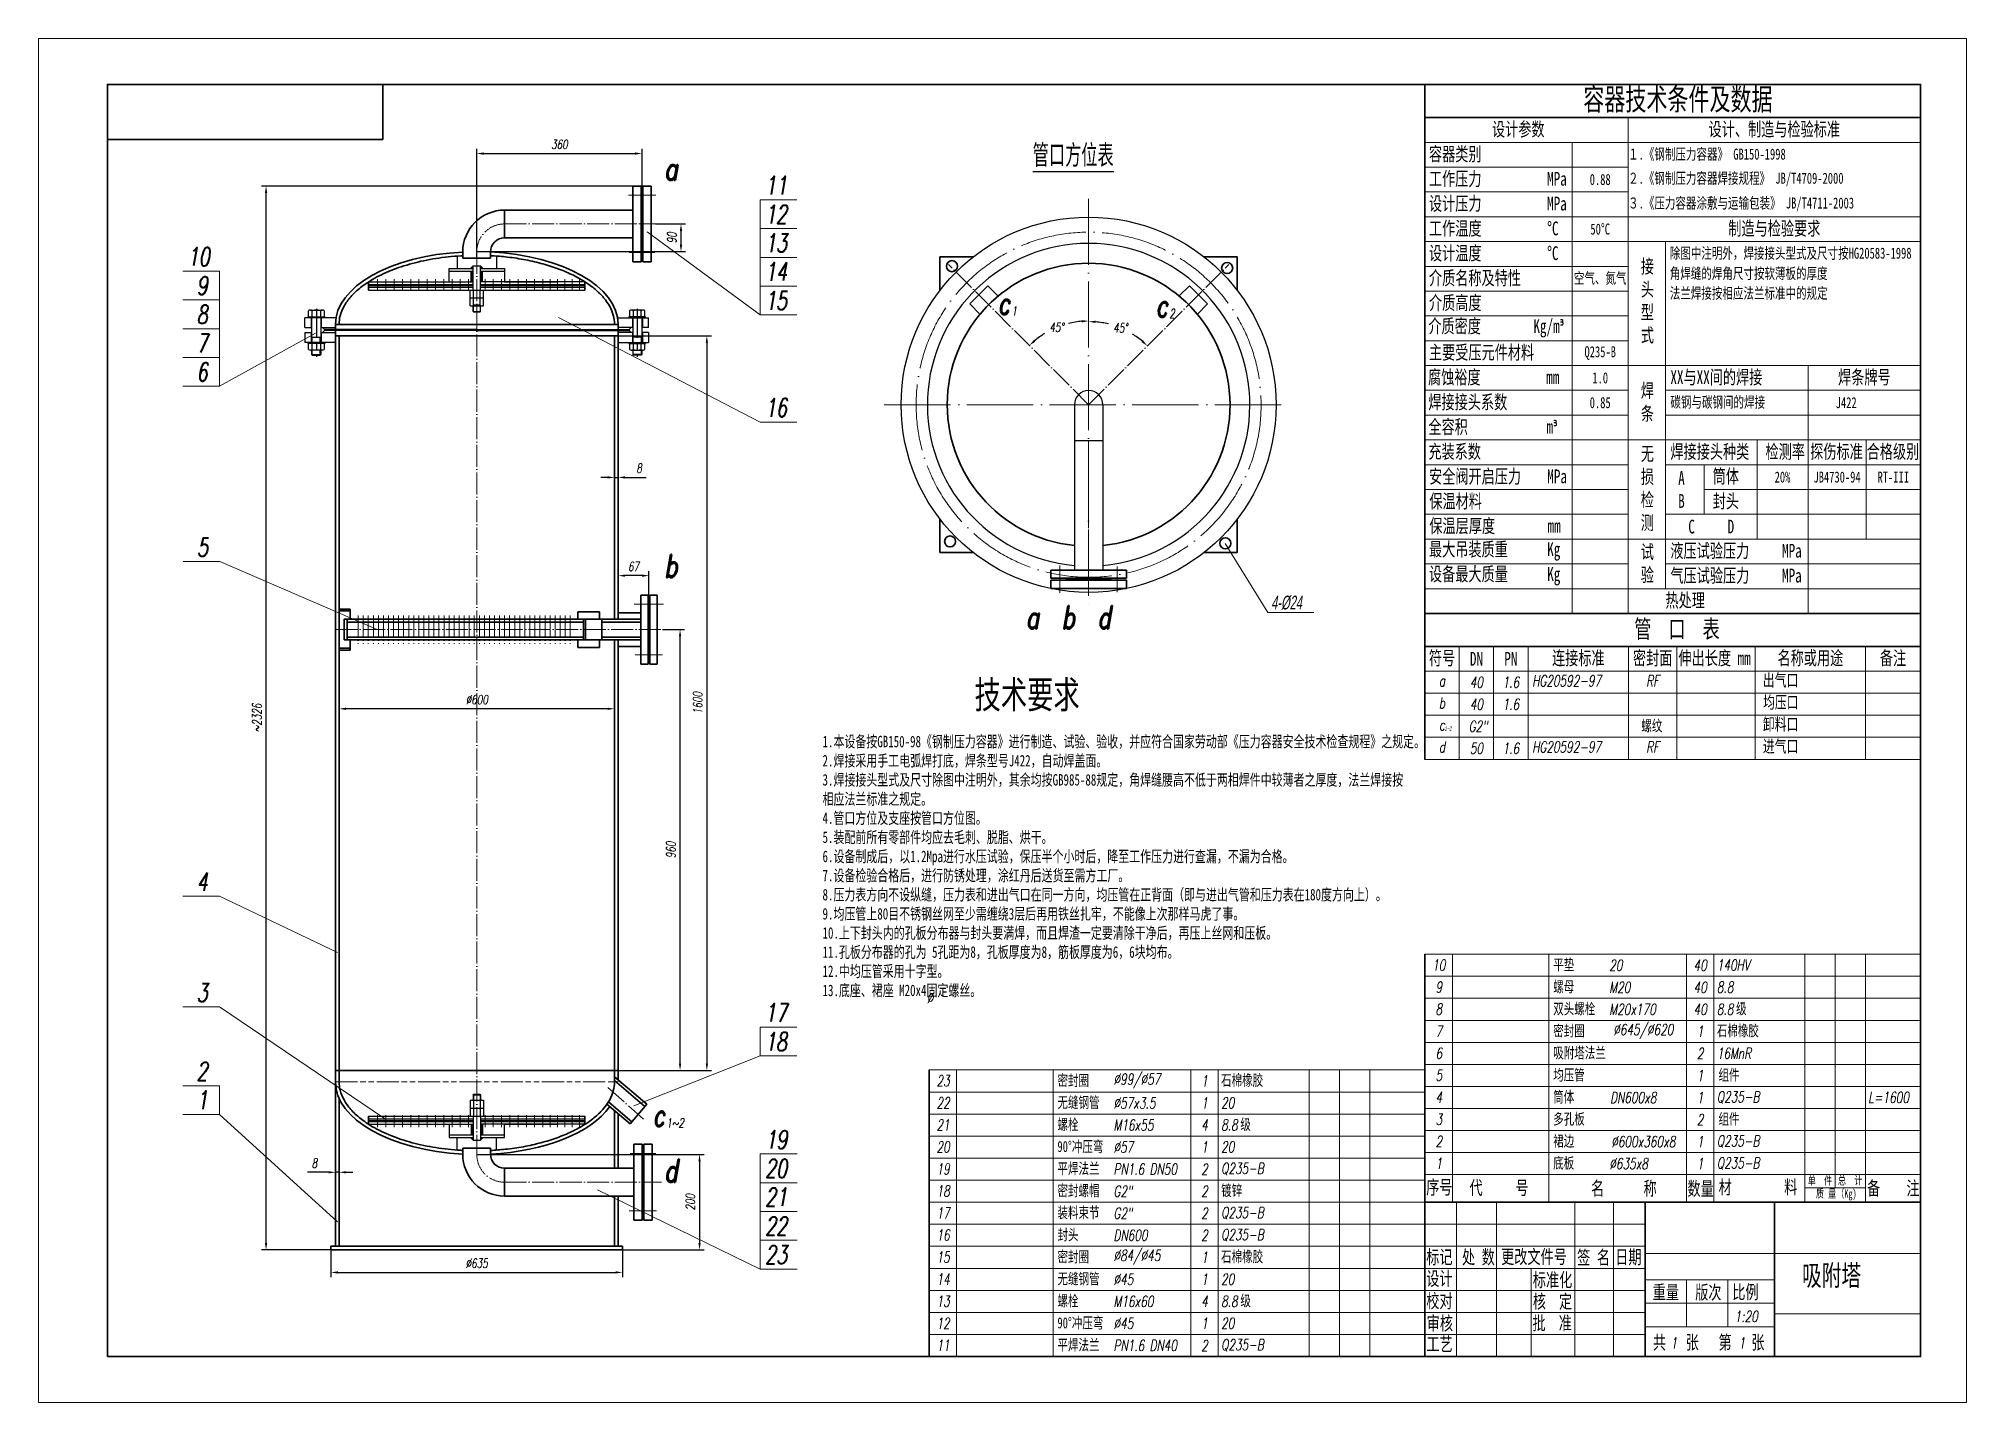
# Model space of a CAD drawing. Header units: millimetres. Extents: x 7304 to 11504, y 231 to 3201.
import ezdxf

# ---------------------------------------------------------------- set-up
doc = ezdxf.new("R2010")
doc.units = ezdxf.units.MM
doc.header["$LTSCALE"] = 2
doc.header["$MEASUREMENT"] = 0
for name, pattern in [('ACAD_ISO04W100', [30, 24, -3, 0, -3]), ('ACAD_ISO09W100', [45, 24, -3, 6, -3, 6, -3]), ('CENTER', [50.8, 31.75, -6.35, 6.35, -6.35])]:
    doc.linetypes.add(name, pattern=pattern)
for name, color, linetype, lineweight in [('中心线', 1, 'ACAD_ISO04W100', 13), ('双点划线', 200, 'ACAD_ISO09W100', 13), ('图框内线', 30, 'Continuous', 35), ('图框外线', 5, 'Continuous', 13), ('尺寸标注', 6, 'Continuous', 13), ('技术说明文字', 7, 'Continuous', 13), ('点划线', 1, 'ACAD_ISO04W100', 13), ('粗实线', 7, 'Continuous', 35), ('细实线', 7, 'Continuous', 13), ('表格文字', 4, 'Continuous', 13), ('表格线', 4, 'Continuous', 13)]:
    doc.layers.add(name, color=color, linetype=linetype, lineweight=lineweight)
doc.styles.get("Standard").update_dxf_attribs({"font": 'txt', "bigfont": 'gbcbig.shx'})
doc.styles.add('尺寸标注数字和字符', font='romand.shx', dxfattribs={"width": 0.7, "oblique": 10})
doc.styles.add('希腊文字', font='greekc.shx', dxfattribs={"width": 0.6, "oblique": 10, "bigfont": 'sfont.shx'})
doc.styles.add('技术说明文字', font='SIMFANG.TTF', dxfattribs={"width": 0.7})
doc.dimstyles.new('压力容器制图', dxfattribs={"dimscale": 5, "dimtxt": 4, "dimasz": 3, "dimexe": 2, "dimexo": 0, "dimgap": 2, "dimtad": 1, "dimdec": 0, "dimzin": 0, "dimdsep": 46, "dimtxsty": '尺寸标注数字和字符', "dimcen": 0, "dimclrt": 7, "dimadec": 0, "dimazin": 0, "dimtfac": 1, "dimtdec": 0, "dimtmove": 0, "dimatfit": 3, "dimfxl": 0, "dimtolj": 1, "dimtzin": 0, "dimarcsym": 0})
doc.dimstyles.new('压力容器制图$2', dxfattribs={"dimscale": 5, "dimtxt": 4, "dimasz": 3, "dimexe": 2, "dimexo": 0, "dimgap": 2, "dimtad": 1, "dimtih": 1, "dimdec": 0, "dimzin": 0, "dimdsep": 46, "dimtxsty": '尺寸标注数字和字符', "dimcen": 0, "dimclrt": 7, "dimadec": 0, "dimazin": 0, "dimtfac": 1, "dimtdec": 0, "dimtmove": 1, "dimatfit": 3, "dimfxl": 0, "dimtolj": 1, "dimtzin": 0, "dimarcsym": 0})

msp = doc.modelspace()

# ---------------------------------------------------------------- texts
at = {"insert": (9469.8, 2970.6), "char_height": 49.02, "width": 332.246, "attachment_point": 1}
msp.add_mtext('\\L管口方位表', dxfattribs=at)
at = {"layer": '技术说明文字', "oblique": 10}
for s, height, style, width, p in [('a', 50, '尺寸标注数字和字符', 0.7, (8666.6, 2892.6)), ('11', 40, '尺寸标注数字和字符', 0.7, (8886.6, 2861.1)), ('12', 40, '尺寸标注数字和字符', 0.7, (8886.6, 2798.4)), ('13', 40, '尺寸标注数字和字符', 0.7, (8886.6, 2735.8)), ('10', 40, '尺寸标注数字和字符', 0.7, (7628.7, 2705.7)), ('14', 40, '尺寸标注数字和字符', 0.7, (8886.6, 2673.1)), ('9', 40, '尺寸标注数字和字符', 0.7, (7648.4, 2643)), ('15', 40, '尺寸标注数字和字符', 0.7, (8886.6, 2610.4)), ('8', 40, '尺寸标注数字和字符', 0.7, (7648.4, 2580.3)), ('c', 50, '尺寸标注数字和字符', 0.7, (9393.3, 2599.7)), ('1', 20, '尺寸标注数字和字符', 0.7, (9423.5, 2597.7)), ('c', 50, '尺寸标注数字和字符', 0.7, (9737.2, 2594.2)), ('2', 20, '尺寸标注数字和字符', 0.7, (9767.4, 2592.1)), ('7', 40, '尺寸标注数字和字符', 0.7, (7648.4, 2517.6)), ('6', 40, '尺寸标注数字和字符', 0.7, (7648.4, 2455)), ('16', 40, '尺寸标注数字和字符', 0.7, (8886.6, 2377.2)), ('5', 40, '尺寸标注数字和字符', 0.7, (7649.3, 2073.1)), ('b', 50, '尺寸标注数字和字符', 0.7, (8666.6, 2027.6)), ('4-%%C24', 30, '希腊文字', 0.6, (9989.4, 1957.8)), ('a  b  d', 50, '尺寸标注数字和字符', 0.7, (9454.4, 1915.7)), ('1~2', 9, '希腊文字', 0.6, (10367.1, 1694)), ('4', 40, '尺寸标注数字和字符', 0.7, (7648.4, 1344.5)), ('3', 40, '尺寸标注数字和字符', 0.7, (7648.5, 1103.5)), ('17', 40, '尺寸标注数字和字符', 0.7, (8886.4, 1059.4)), ('18', 40, '尺寸标注数字和字符', 0.7, (8886.4, 996.7)), ('2', 40, '尺寸标注数字和字符', 0.7, (7648.4, 931.9)), ('1', 40, '尺寸标注数字和字符', 0.7, (7648.4, 869.3)), ('c', 50, '尺寸标注数字和字符', 0.7, (8641.5, 831.5)), ('1~2', 20, '尺寸标注数字和字符', 0.7, (8671.7, 829.4)), ('19', 40, '尺寸标注数字和字符', 0.7, (8887, 783.3)), ('d', 50, '尺寸标注数字和字符', 0.7, (8666.6, 710.6)), ('20', 40, '尺寸标注数字和字符', 0.7, (8887, 720.6)), ('21', 40, '尺寸标注数字和字符', 0.7, (8887, 658)), ('22', 40, '尺寸标注数字和字符', 0.7, (8887, 595.3)), ('23', 40, '尺寸标注数字和字符', 0.7, (8886.9, 532.6)), ('1:20', 24, '尺寸标注数字和字符', 0.7, (10999.2, 406.2)), ('1', 24, '尺寸标注数字和字符', 0.7, (10859.7, 348.3)), ('1', 24, '尺寸标注数字和字符', 0.7, (11007.7, 348.3))]:
    msp.add_text(s, height=height, dxfattribs=dict(at, style=style, width=width)).set_placement(p)
at = {"layer": '技术说明文字', "style": '技术说明文字', "width": 0.7}
for s, height, p in [('技术要求', 60, (9343.1, 1742.2)), ('吸附塔', 45, (11145.8, 485.1))]:
    msp.add_text(s, height=height, dxfattribs=at).set_placement(p)
at = {"layer": '技术说明文字'}
for s, insert, char_height, width, attachment_point, style in [('１.《钢制压力容器》 GB150-1998', (10767, 2947.9), 24, 636.115, 4, '技术说明文字'), ('0.88', (10706.2, 2893.9), 24, 121.535, 5, '技术说明文字'), ('２.《钢制压力容器焊接规程》 JB/T4709-2000', (10767, 2893.9), 24, 636.115, 4, '技术说明文字'), ('３.《压力容器涂敷与运输包装》 JB/T4711-2003', (10767, 2839.9), 24, 636.115, 4, '技术说明文字'), ('50%%DC', (10706.2, 2785.9), 24, 121.535, 5, '技术说明文字'), ('除图中注明外，焊接接头型式及尺寸按HG20583-1998', (10857.8, 2731.9), 24, 626.649, 4, '技术说明文字'), ('空气、氮气', (10706.2, 2677.9), 24, 121.535, 5, '技术说明文字'), ('角焊缝的焊角尺寸按软薄板的厚度', (10857.8, 2688.2), 24, 626.649, 4, '技术说明文字'), ('法兰焊接按相应法兰标准中的规定', (10857.8, 2645.1), 24, 626.649, 4, '技术说明文字'), ('Q235-B', (10706.2, 2515.9), 24, 121.535, 5, '技术说明文字'), ('1.0', (10706.2, 2461.9), 24, 121.535, 5, '技术说明文字'), ('0.85', (10706.2, 2407.9), 24, 121.535, 5, '技术说明文字'), ('碳钢与碳钢间的焊接', (10859.1, 2407.9), 24, 328.986, 4, '技术说明文字'), ('J422', (11242.1, 2407.9), 24, 90, 5, '技术说明文字'), ('20%', (11103.3, 2245.9), 24, 111.173, 5, '技术说明文字'), ('JB4730-94', (11222.2, 2245.9), 24, 126.458, 5, '技术说明文字'), ('RT-III', (11344.7, 2245.9), 24, 118.675, 5, '技术说明文字'), ('1.本设备按GB150-98《钢制压力容器》进行制造、试验、验收，并应符合国家劳动部《压力容器安全技术检查规程》之规定。\\P2.焊接采用手工电弧焊打底，焊条型号J422，自动焊盖面。\\P3.焊接接头型式及尺寸除图中注明外，其余均按GB985-88规定，角焊缝腰高不低于两相焊件中较薄者之厚度，法兰焊接按相应法兰标准之规定。\\P4.管口方位及支座按管口方位图。\\P5.装配前所有零部件均应去毛刺、脱脂、烘干。\\P6.设备制成后，以1.2Mpa进行水压试验，保压半个小时后，降至工作压力进行查漏，不漏为合格。\\P7.设备检验合格后，进行防锈处理，涂红丹后送货至需方工厂。\\P8.压力表方向不设纵缝，压力表和进出气口在同一方向，均压管在正背面（即与进出气管和压力表在180度方向上）。\\P9.均压管上80目不锈钢丝网至少需缠绕3层后再用铁丝扎牢，不能像上次那样马虎了事。\\P10.上下封头内的孔板分布器与封头要满焊，而且焊渣一定要清除干净后，再压上丝网和压板。\\P11.孔板分布器的孔为 5孔距为8，孔板厚度为8，筋板厚度为6，6块均布。\\P12.中均压管采用十字型。\\P13.底座、裙座 M20x4固定螺丝。', (9012, 1682.6), 25, 1265.432, 1, '技术说明文字'), ('10', (10354.6, 1183.3), 24, 57.439, 5, '尺寸标注数字和字符'), ('平垫', (10603.8, 1182.9), 24, 290.226, 4, '技术说明文字'), ('20', (10725.9, 1182.9), 24, 184.603, 4, '尺寸标注数字和字符'), ('40', (10924.1, 1182.8), 24, 60, 5, '尺寸标注数字和字符'), ('140HV', (10960.3, 1183.2), 24, 191.807, 4, '尺寸标注数字和字符'), ('9', (10354.6, 1135.3), 24, 57.439, 5, '尺寸标注数字和字符'), ('螺母  ', (10603.8, 1134.9), 24, 290.226, 4, '技术说明文字'), ('M20', (10725.9, 1134.9), 24, 184.603, 4, '尺寸标注数字和字符'), ('40', (10924.1, 1134.8), 24, 60, 5, '尺寸标注数字和字符'), ('8.8', (10960.3, 1135.2), 24, 191.807, 4, '尺寸标注数字和字符'), ('%%C', (9239.1, 1112.2), 24, 189.453, 4, '尺寸标注数字和字符'), ('8', (10354.6, 1087.3), 24, 57.439, 5, '尺寸标注数字和字符'), ('双头螺栓  ', (10603.8, 1086.9), 24, 290.226, 4, '技术说明文字'), ('M20x170', (10725.9, 1086.9), 24, 184.603, 4, '尺寸标注数字和字符'), ('40', (10924.1, 1086.8), 24, 60, 5, '尺寸标注数字和字符'), ('8.8', (10960.3, 1087.2), 24, 191.807, 4, '尺寸标注数字和字符'), ('级', (11002.2, 1087.2), 24, 191.807, 4, '技术说明文字'), ('7', (10354.6, 1039.3), 24, 57.439, 5, '尺寸标注数字和字符'), ('密封圈   ', (10603.8, 1038.9), 24, 290.226, 4, '技术说明文字'), ('%%C645/%%C620', (10800.1, 1038.9), 24, 181.237, 5, '尺寸标注数字和字符'), ('1', (10924.1, 1038.8), 24, 60, 5, '尺寸标注数字和字符'), ('石棉橡胶', (10960.3, 1039.2), 24, 191.807, 4, '技术说明文字'), ('6', (10354.6, 991.3), 24, 57.439, 5, '尺寸标注数字和字符'), ('吸附塔法兰  ', (10603.8, 990.9), 24, 290.226, 4, '技术说明文字'), ('2', (10924.1, 990.8), 24, 60, 5, '尺寸标注数字和字符'), ('16MnR', (10960.3, 991.2), 24, 191.807, 4, '尺寸标注数字和字符'), ('23', (9274.6, 931.3), 24, 57.439, 5, '尺寸标注数字和字符'), ('密封圈   ', (9523.8, 930.9), 24, 290.226, 4, '技术说明文字'), ('%%C99/%%C57', (9645.9, 930.9), 24, 184.603, 4, '尺寸标注数字和字符'), ('1', (9844.1, 930.8), 24, 60, 5, '尺寸标注数字和字符'), ('石棉橡胶', (9880.3, 931.2), 24, 191.807, 4, '技术说明文字'), ('5', (10354.6, 943.3), 24, 57.439, 5, '尺寸标注数字和字符'), ('均压管  ', (10603.8, 942.9), 24, 290.226, 4, '技术说明文字'), ('1', (10924.1, 942.8), 24, 60, 5, '尺寸标注数字和字符'), ('组件', (10963.8, 942.9), 24, 290.226, 4, '技术说明文字'), ('22', (9274.6, 883.3), 24, 57.439, 5, '尺寸标注数字和字符'), ('无缝钢管 ', (9523.8, 882.9), 24, 290.226, 4, '技术说明文字'), ('%%C57x3.5', (9645.9, 882.9), 24, 184.603, 4, '尺寸标注数字和字符'), ('1', (9844.1, 882.8), 24, 60, 5, '尺寸标注数字和字符'), ('20', (9880.3, 883.2), 24, 191.807, 4, '尺寸标注数字和字符'), ('4', (10354.6, 895.3), 24, 57.439, 5, '尺寸标注数字和字符'), ('筒体  ', (10603.8, 894.9), 24, 290.226, 4, '技术说明文字'), ('DN600x8', (10778.2, 894.8), 24, 26.557, 5, '尺寸标注数字和字符'), ('1', (10924.1, 894.8), 24, 60, 5, '尺寸标注数字和字符'), ('Q235-B', (10960.3, 895.2), 24, 191.807, 4, '尺寸标注数字和字符'), ('L=1600', (11290.3, 895.2), 24, 191.807, 4, '尺寸标注数字和字符'), ('21', (9274.6, 835.3), 24, 57.439, 5, '尺寸标注数字和字符'), ('螺栓  ', (9523.8, 834.9), 24, 290.226, 4, '技术说明文字'), ('M16x55', (9645.9, 834.9), 24, 184.603, 4, '尺寸标注数字和字符'), ('4', (9844.1, 834.8), 24, 60, 5, '尺寸标注数字和字符'), ('8.8', (9880.3, 835.2), 24, 191.807, 4, '尺寸标注数字和字符'), ('级', (9922.2, 835.2), 24, 191.807, 4, '技术说明文字'), ('3', (10354.6, 847.3), 24, 57.439, 5, '尺寸标注数字和字符'), ('多孔板  ', (10603.8, 846.9), 24, 290.226, 4, '技术说明文字'), ('2', (10924.1, 846.8), 24, 60, 5, '尺寸标注数字和字符'), ('组件', (10963.8, 846.9), 24, 290.226, 4, '技术说明文字'), ('20', (9274.6, 787.3), 24, 57.439, 5, '尺寸标注数字和字符'), ('90%%D冲压弯 ', (9523.8, 786.9), 24, 290.226, 4, '技术说明文字'), ('%%C57', (9645.9, 786.9), 24, 184.603, 4, '尺寸标注数字和字符'), ('1', (9844.1, 786.8), 24, 60, 5, '尺寸标注数字和字符'), ('20', (9880.3, 787.2), 24, 191.807, 4, '尺寸标注数字和字符'), ('2', (10354.6, 799.3), 24, 57.439, 5, '尺寸标注数字和字符'), ('裙边  ', (10603.8, 798.9), 24, 290.226, 4, '技术说明文字'), ('%%C600x360x8', (10800.1, 798.9), 24, 181.237, 5, '尺寸标注数字和字符'), ('1', (10924.1, 798.8), 24, 60, 5, '尺寸标注数字和字符'), ('Q235-B', (10960.3, 799.2), 24, 191.807, 4, '尺寸标注数字和字符'), ('1', (10354.6, 751.3), 24, 57.439, 5, '尺寸标注数字和字符'), ('底板  ', (10603.8, 750.9), 24, 290.226, 4, '技术说明文字'), ('%%C635x8', (10768.1, 750.9), 24, 170.634, 5, '尺寸标注数字和字符'), ('1', (10924.1, 750.8), 24, 60, 5, '尺寸标注数字和字符'), ('Q235-B', (10960.3, 751.2), 24, 191.807, 4, '尺寸标注数字和字符'), ('19', (9274.6, 739.3), 24, 57.439, 5, '尺寸标注数字和字符'), ('平焊法兰', (9523.8, 738.9), 24, 290.226, 4, '技术说明文字'), ('PN1.6 DN50', (9645.9, 738.9), 24, 184.603, 4, '尺寸标注数字和字符'), ('2', (9844.1, 738.8), 24, 60, 5, '尺寸标注数字和字符'), ('Q235-B', (9880.3, 739.2), 24, 191.807, 4, '尺寸标注数字和字符'), ('18', (9274.6, 691.3), 24, 57.439, 5, '尺寸标注数字和字符'), ('密封螺帽  ', (9523.8, 690.9), 24, 290.226, 4, '技术说明文字'), ('G2"', (9645.9, 690.9), 24, 184.603, 4, '尺寸标注数字和字符'), ('2', (9844.1, 690.8), 24, 60, 5, '尺寸标注数字和字符'), ('镀锌', (9880.3, 691.2), 24, 191.807, 4, '技术说明文字'), ('17', (9274.6, 643.3), 24, 57.439, 5, '尺寸标注数字和字符'), ('装料束节  ', (9523.8, 642.9), 24, 290.226, 4, '技术说明文字'), ('G2"', (9645.9, 642.9), 24, 184.603, 4, '尺寸标注数字和字符'), ('2', (9844.1, 642.8), 24, 60, 5, '尺寸标注数字和字符'), ('Q235-B', (9880.3, 643.2), 24, 191.807, 4, '尺寸标注数字和字符'), ('16', (9274.6, 595.3), 24, 57.439, 5, '尺寸标注数字和字符'), ('封头   ', (9523.8, 594.9), 24, 290.226, 4, '技术说明文字'), ('DN600', (9645.9, 594.9), 24, 184.603, 4, '尺寸标注数字和字符'), ('2', (9844.1, 594.8), 24, 60, 5, '尺寸标注数字和字符'), ('Q235-B', (9880.3, 595.2), 24, 191.807, 4, '尺寸标注数字和字符'), ('15', (9274.6, 547.3), 24, 57.439, 5, '尺寸标注数字和字符'), ('密封圈   ', (9523.8, 546.9), 24, 290.226, 4, '技术说明文字'), ('%%C84/%%C45', (9645.9, 546.9), 24, 184.603, 4, '尺寸标注数字和字符'), ('1', (9844.1, 546.8), 24, 60, 5, '尺寸标注数字和字符'), ('石棉橡胶', (9880.3, 547.2), 24, 191.807, 4, '技术说明文字'), ('14', (9274.6, 499.3), 24, 57.439, 5, '尺寸标注数字和字符'), ('无缝钢管 ', (9523.8, 498.9), 24, 290.226, 4, '技术说明文字'), ('%%C45', (9645.9, 498.9), 24, 184.603, 4, '尺寸标注数字和字符'), ('1', (9844.1, 498.8), 24, 60, 5, '尺寸标注数字和字符'), ('20', (9880.3, 499.2), 24, 191.807, 4, '尺寸标注数字和字符'), ('13', (9274.6, 451.3), 24, 57.439, 5, '尺寸标注数字和字符'), ('螺栓  ', (9523.8, 450.9), 24, 290.226, 4, '技术说明文字'), ('M16x60', (9645.9, 450.9), 24, 184.603, 4, '尺寸标注数字和字符'), ('4', (9844.1, 450.8), 24, 60, 5, '尺寸标注数字和字符'), ('8.8', (9880.3, 451.2), 24, 191.807, 4, '尺寸标注数字和字符'), ('级', (9922.2, 451.2), 24, 191.807, 4, '技术说明文字'), ('90%%D冲压弯 ', (9523.8, 402.9), 24, 290.226, 4, '技术说明文字'), ('12', (9274.6, 403.3), 24, 57.439, 5, '尺寸标注数字和字符'), ('%%C45', (9645.9, 402.9), 24, 184.603, 4, '尺寸标注数字和字符'), ('1', (9844.1, 402.8), 24, 60, 5, '尺寸标注数字和字符'), ('20', (9880.3, 403.2), 24, 191.807, 4, '尺寸标注数字和字符'), ('11', (9274.6, 355.3), 24, 57.439, 5, '尺寸标注数字和字符'), ('平焊法兰', (9523.8, 354.9), 24, 290.226, 4, '技术说明文字'), ('PN1.6 DN40', (9645.9, 354.9), 24, 184.603, 4, '尺寸标注数字和字符'), ('2', (9844.1, 354.8), 24, 60, 5, '尺寸标注数字和字符'), ('Q235-B', (9880.3, 355.2), 24, 191.807, 4, '尺寸标注数字和字符')]:
    msp.add_mtext(s, dxfattribs=dict(at, insert=insert, char_height=char_height, width=width, attachment_point=attachment_point, style=style))
at = {"layer": '技术说明文字', "linetype": 'Continuous', "lineweight": 25, "style": '技术说明文字'}
for s, insert, char_height, width, attachment_point in [(' 管  口  表', (10864.1, 1913.1), 39, 1072.8, 5), ('符号', (10361.6, 1850.3), 30, 67.8, 5), ('DN', (10436.6, 1850.3), 30, 67.8, 5), ('PN', (10511.6, 1850.3), 30, 67.8, 5), ('连接标准', (10658.6, 1850.3), 30, 211.8, 5), ('密封面', (10820.6, 1850.3), 30, 97.8, 5), ('伸出长度 mm', (10876.7, 1850.3), 30, 163.8, 4), ('名称或用途', (11164.1, 1850.3), 30, 232.8, 5), ('备注', (11344.1, 1850.3), 30, 112.8, 5)]:
    msp.add_mtext(s, dxfattribs=dict(at, insert=insert, char_height=char_height, width=width, attachment_point=attachment_point))
at = {"layer": '技术说明文字', "linetype": 'Continuous'}
for s, insert, char_height, width, attachment_point, style in [('a', (10361.6, 1802.3), 24, 67.8, 5, '尺寸标注数字和字符'), ('40', (10436.6, 1799.3), 24, 75, 5, '尺寸标注数字和字符'), ('1.6', (10511.6, 1799.3), 24, 74.997, 5, '尺寸标注数字和字符'), ('HG20592-97', (10557.9, 1802.3), 24, 211.8, 4, '尺寸标注数字和字符'), ('RF', (10820.6, 1802.3), 24, 97.8, 5, '尺寸标注数字和字符'), (' 出气口', (11047.7, 1802.3), 27, 232.8, 4, '技术说明文字'), ('b', (10361.6, 1754.3), 24, 67.8, 5, '尺寸标注数字和字符'), ('均压口', (11061, 1754.3), 27, 232.8, 4, '技术说明文字'), ('40', (10436.6, 1751.3), 24, 75, 5, '尺寸标注数字和字符'), ('1.6', (10511.6, 1751.3), 24, 74.997, 5, '尺寸标注数字和字符'), (' 卸料口', (11047.7, 1706.3), 27, 232.8, 4, '技术说明文字'), ('c', (10361.6, 1706.3), 24, 67.8, 5, '尺寸标注数字和字符'), ('G2"', (10440.2, 1703.3), 24, 74.997, 5, '尺寸标注数字和字符'), ('螺纹', (10818.8, 1703.3), 24, 101.4, 5, '技术说明文字'), ('d', (10361.6, 1658.3), 24, 67.8, 5, '尺寸标注数字和字符'), ('50', (10436.6, 1655.3), 24, 75, 5, '尺寸标注数字和字符'), ('1.6', (10511.6, 1655.3), 24, 74.997, 5, '尺寸标注数字和字符'), ('HG20592-97', (10557.9, 1658.3), 24, 211.8, 4, '尺寸标注数字和字符'), ('RF', (10820.6, 1658.3), 24, 97.8, 5, '尺寸标注数字和字符'), (' 进气口', (11047.7, 1658.3), 27, 232.8, 4, '技术说明文字')]:
    msp.add_mtext(s, dxfattribs=dict(at, insert=insert, char_height=char_height, width=width, attachment_point=attachment_point, style=style))
at = {"layer": '表格文字', "style": '技术说明文字', "width": 0.7}
for s, p in [('标记', (10327.2, 532.5)), ('处 数', (10405.1, 532.5)), ('更改文件号', (10490.4, 533.2)), ('签 名', (10656, 531.6)), ('日期', (10738.9, 532.5)), ('设计', (10327.3, 485.6)), ('标准化', (10559.4, 482.7)), ('校对', (10327.4, 436.8)), ('核  定', (10559.4, 435.9)), ('重量', (10820.6, 456)), ('版次', (10913.1, 455.8)), ('比例', (10993.9, 456.4)), ('审核', (10328.3, 388.4)), ('批  准', (10558.6, 388.7)), ('共   张   第   张', (10821, 346.8)), ('工艺', (10327.6, 342.9))]:
    msp.add_text(s, height=30, dxfattribs=at).set_placement(p)
at = {"layer": '表格文字', "style": '技术说明文字'}
for s, insert, char_height, width, attachment_point in [(' 容器技术条件及数据', (10864.1, 3066.2), 48, 1062, 5), ('设计参数', (10585.1, 3001.9), 30, 127.939, 6), ('设计、制造与检验标准', (11085.5, 3001.9), 30, 637.117, 5), ('容器类别', (10333.1, 2947.9), 30, 252, 4), ('工作压力          MPa', (10333.1, 2893.9), 30, 314.699, 4), ('设计压力          MPa', (10333.1, 2839.9), 30, 312.676, 4), ('工作温度          %%DC', (10333.1, 2785.9), 30, 312.924, 4), ('制造与检验要求', (11085.5, 2785.9), 30, 637.117, 5), ('设计温度          %%DC', (10333.1, 2731.9), 30, 315.608, 4), ('介质名称及特性', (10333.1, 2677.9), 30, 210, 4), ('接头型式', (10794.7, 2628.3), 30, 30.273, 4), ('介质高度', (10333.1, 2623.9), 30, 210, 4), ('介质密度        Kg/m{\\fISOCPEUR|b0|i0|c0|p34;³} ', (10331.8, 2569.9), 30, 313.667, 4), ('主要受压元件材料', (10333.1, 2515.9), 30, 312.486, 4), ('腐蚀裕度          mm', (10331.1, 2461.9), 30, 314.364, 4), ('XX与XX间的焊接', (10859.1, 2461.9), 30, 299.853, 4), ('焊条牌号', (11281.7, 2461.9), 30, 245.596, 5), ('焊条', (10794.7, 2407.9), 30, 29.215, 4), ('焊接接头系数 ', (10331.8, 2407.7), 30, 313.667, 4), ('全容积            m{\\fISOCPEUR|b0|i0|c0|p34;³} ', (10331.8, 2353.9), 30, 313.667, 4), ('充装系数 ', (10331.9, 2299.9), 30, 313.512, 4), ('无损检测', (10794.7, 2220.2), 30, 30.273, 4), ('焊接接头种类', (10859.1, 2299.9), 30, 328.986, 4), ('检测率 ', (11066.3, 2299.9), 30, 121.77, 4), ('探伤标准 ', (11163.7, 2299.9), 30, 153.961, 4), ('合格级别 ', (11286.7, 2299.9), 30, 145.57, 4), ('安全阀开启压力    MPa', (10333.3, 2245.9), 30, 312.15, 4), ('A  B', (10876.1, 2218.9), 30, 29.215, 4), ('筒体 ', (10951.3, 2246.1), 30, 121.77, 4), ('保温材料', (10334, 2191.9), 30, 210, 4), ('封头 ', (10951.3, 2192.1), 30, 121.77, 4), ('保温层厚度        mm', (10334, 2137.9), 30, 311.713, 4), ('C     D', (10948.1, 2137.9), 30, 199.391, 5), ('最大吊装质重      Kg', (10333.2, 2083.9), 30, 317.865, 4), ('试验', (10794.7, 2056.9), 30, 29.215, 4), ('液压试验压力     MPa', (10859.1, 2083.9), 30, 328.986, 4), ('设备最大质量      Kg', (10333.2, 2029.9), 30, 312.203, 4), ('气压试验压力     MPa', (10859.1, 2029.9), 30, 328.986, 4), ('热处理', (10848.4, 1975.9), 30, 310.564, 4), ('序号', (10355.7, 697.7), 30, 58.231, 5), ('代     号', (10485.8, 696.8), 30, 212.811, 5), ('名      称', (10757.8, 695.3), 30, 266.399, 5), ('数量', (10924.9, 694.8), 30, 67.305, 5), ('材        料', (11049.9, 698.2), 30, 226.548, 5), ('单  件', (11185, 712.9), 18, 66.062, 5), ('总  计', (11250.8, 713.4), 18, 66.14, 5), ('备    注', (11344.8, 695.7), 30, 118.746, 5), ('\\pt15;质 量（Kg)', (11220.5, 682.7), 18, 124.599, 5)]:
    msp.add_mtext(s, dxfattribs=dict(at, insert=insert, char_height=char_height, width=width, attachment_point=attachment_point))

# ---------------------------------------------------------------- blocks, each defined once
blk = doc.blocks.new('*D22')
at = {"layer": 'Defpoints', "color": 0}
for p in [(8618.8, 2950.5), (8618.8, 2844.7), (8258.8, 2722.9)]:
    blk.add_point(p, dxfattribs=at)
at = {"layer": '尺寸标注', "color": 0, "lineweight": -2}
for p, q in [((8258.8, 2722.9), (8258.8, 2960.5)), ((8273.8, 2950.5), (8603.8, 2950.5)), ((8618.8, 2844.7), (8618.8, 2960.5))]:
    blk.add_line(p, q, dxfattribs=at)
at = {"layer": '尺寸标注', "color": 0}
for points in [[(8273.8, 2953), (8273.8, 2948), (8258.8, 2950.5)], [(8603.8, 2953), (8603.8, 2948), (8618.8, 2950.5)]]:
    blk.add_solid(points, dxfattribs=at)
at = {"layer": '尺寸标注', "color": 7, "insert": (8438.8, 2970.5), "char_height": 20, "attachment_point": 5, "style": '尺寸标注数字和字符'}
blk.add_mtext('\\A1;360', dxfattribs=at)
blk = doc.blocks.new('*D23')
at = {"layer": 'Defpoints', "color": 0}
for p in [(8648.4, 2797.2), (8703.7, 2797.2), (8258.8, 2736.9)]:
    blk.add_point(p, dxfattribs=at)
at = {"layer": '尺寸标注', "color": 0, "lineweight": -2}
for p, q in [((8648.4, 2797.2), (8713.7, 2797.2)), ((8703.7, 2751.9), (8703.7, 2782.2)), ((8258.8, 2736.9), (8713.7, 2736.9))]:
    blk.add_line(p, q, dxfattribs=at)
at = {"layer": '尺寸标注', "color": 0}
for points in [[(8701.2, 2782.2), (8706.2, 2782.2), (8703.7, 2797.2)], [(8701.2, 2751.9), (8706.2, 2751.9), (8703.7, 2736.9)]]:
    blk.add_solid(points, dxfattribs=at)
at = {"layer": '尺寸标注', "color": 7, "insert": (8683.7, 2767), "char_height": 20, "attachment_point": 5, "rotation": 90, "style": '尺寸标注数字和字符'}
blk.add_mtext('\\A1;90', dxfattribs=at)
blk = doc.blocks.new('*D24')
at = {"layer": 'Defpoints', "color": 0}
for p in [(7799.7, 2879.7), (8598.8, 2879.7), (7941.1, 562.9)]:
    blk.add_point(p, dxfattribs=at)
at = {"layer": '尺寸标注', "color": 0, "lineweight": -2}
for p, q in [((8598.8, 2879.7), (7789.7, 2879.7)), ((7799.7, 577.9), (7799.7, 2864.7)), ((7941.1, 562.9), (7789.7, 562.9))]:
    blk.add_line(p, q, dxfattribs=at)
at = {"layer": '尺寸标注', "color": 0}
for points in [[(7797.2, 2864.7), (7802.2, 2864.7), (7799.7, 2879.7)], [(7797.2, 577.9), (7802.2, 577.9), (7799.7, 562.9)]]:
    blk.add_solid(points, dxfattribs=at)
at = {"layer": '尺寸标注', "color": 7, "insert": (7779.7, 1721.3), "char_height": 20, "attachment_point": 5, "rotation": 90, "style": '尺寸标注数字和字符'}
blk.add_mtext('\\A1;~2326', dxfattribs=at)
blk = doc.blocks.new('*D25')
at = {"layer": 'Defpoints', "color": 0}
for p in [(8663.4, 1913.9), (8701.6, 1913.9), (8566.8, 953.9)]:
    blk.add_point(p, dxfattribs=at)
at = {"layer": '尺寸标注', "color": 0, "lineweight": -2}
for p, q in [((8663.4, 1913.9), (8711.6, 1913.9)), ((8701.6, 968.9), (8701.6, 1898.9)), ((8566.8, 953.9), (8711.6, 953.9))]:
    blk.add_line(p, q, dxfattribs=at)
at = {"layer": '尺寸标注', "color": 0}
for points in [[(8699.1, 1898.9), (8704.1, 1898.9), (8701.6, 1913.9)], [(8699.1, 968.9), (8704.1, 968.9), (8701.6, 953.9)]]:
    blk.add_solid(points, dxfattribs=at)
at = {"layer": '尺寸标注', "color": 7, "insert": (8681.6, 1433.9), "char_height": 20, "attachment_point": 5, "rotation": 90, "style": '尺寸标注数字和字符'}
blk.add_mtext('\\A1;960', dxfattribs=at)
blk = doc.blocks.new('*D26')
at = {"layer": 'Defpoints', "color": 0}
for p in [(8566.8, 2553.9), (8566.8, 953.9), (8760, 953.9)]:
    blk.add_point(p, dxfattribs=at)
at = {"layer": '尺寸标注', "color": 0, "lineweight": -2}
for p, q in [((8566.8, 2553.9), (8770, 2553.9)), ((8760, 2538.9), (8760, 968.9)), ((8566.8, 953.9), (8770, 953.9))]:
    blk.add_line(p, q, dxfattribs=at)
at = {"layer": '尺寸标注', "color": 0}
for points in [[(8757.5, 2538.9), (8762.5, 2538.9), (8760, 2553.9)], [(8757.5, 968.9), (8762.5, 968.9), (8760, 953.9)]]:
    blk.add_solid(points, dxfattribs=at)
at = {"layer": '尺寸标注', "color": 7, "insert": (8740, 1753.9), "char_height": 20, "attachment_point": 5, "rotation": 90, "style": '尺寸标注数字和字符'}
blk.add_mtext('\\A1;1600', dxfattribs=at)
blk = doc.blocks.new('*D27')
at = {"layer": 'Defpoints', "color": 0}
for p in [(7941.1, 562.9), (8576, 562.9), (8576, 514)]:
    blk.add_point(p, dxfattribs=at)
at = {"layer": '尺寸标注', "color": 0, "lineweight": -2}
for p, q in [((7941.1, 562.9), (7941.1, 504)), ((8576, 562.9), (8576, 504)), ((7956.1, 514), (8561, 514))]:
    blk.add_line(p, q, dxfattribs=at)
at = {"layer": '尺寸标注', "color": 0}
for points in [[(7956.1, 516.5), (7956.1, 511.5), (7941.1, 514)], [(8561, 516.5), (8561, 511.5), (8576, 514)]]:
    blk.add_solid(points, dxfattribs=at)
at = {"layer": '尺寸标注', "color": 7, "insert": (8258.5, 534), "char_height": 20, "attachment_point": 5, "style": '尺寸标注数字和字符'}
blk.add_mtext('\\A1;%%C635', dxfattribs=at)
blk = doc.blocks.new('*D28')
at = {"layer": 'Defpoints', "color": 0}
for p in [(7950.8, 749.9), (7950.8, 732), (7958.8, 732)]:
    blk.add_point(p, dxfattribs=at)
at = {"layer": '尺寸标注', "color": 0, "lineweight": -2}
for p, q in [((7935.8, 732), (7889.7, 732)), ((7950.8, 749.9), (7950.8, 722)), ((7958.8, 732), (7950.8, 732)), ((7958.8, 732), (7958.8, 742)), ((7973.8, 732), (7988.8, 732))]:
    blk.add_line(p, q, dxfattribs=at)
at = {"layer": '尺寸标注', "color": 0}
for points in [[(7935.8, 734.5), (7935.8, 729.5), (7950.8, 732)], [(7973.8, 734.5), (7973.8, 729.5), (7958.8, 732)]]:
    blk.add_solid(points, dxfattribs=at)
at = {"layer": '尺寸标注', "color": 7, "insert": (7905.2, 752), "char_height": 20, "attachment_point": 5, "style": '尺寸标注数字和字符'}
blk.add_mtext('\\A1;8', dxfattribs=at)
blk = doc.blocks.new('*D29')
at = {"layer": 'Defpoints', "color": 0}
for p in [(8258.8, 770.9), (8258.8, 562.9), (8744.1, 562.9)]:
    blk.add_point(p, dxfattribs=at)
at = {"layer": '尺寸标注', "color": 0, "lineweight": -2}
for p, q in [((8258.8, 770.9), (8754.1, 770.9)), ((8744.1, 755.9), (8744.1, 577.9)), ((8258.8, 562.9), (8754.1, 562.9))]:
    blk.add_line(p, q, dxfattribs=at)
at = {"layer": '尺寸标注', "color": 0}
for points in [[(8741.6, 755.9), (8746.6, 755.9), (8744.1, 770.9)], [(8741.6, 577.9), (8746.6, 577.9), (8744.1, 562.9)]]:
    blk.add_solid(points, dxfattribs=at)
at = {"layer": '尺寸标注', "color": 7, "insert": (8724.1, 666.9), "char_height": 20, "attachment_point": 5, "rotation": 90, "style": '尺寸标注数字和字符'}
blk.add_mtext('\\A1;200', dxfattribs=at)
blk = doc.blocks.new('*D30')
at = {"layer": 'Defpoints', "color": 0}
for p in [(9591.7, 2852.1), (9286.6, 2708.6), (9544.5, 2579.7), (9591.7, 2403.5), (9591.7, 1963.1)]:
    blk.add_point(p, dxfattribs=at)
at = {"layer": '尺寸标注', "color": 0, "lineweight": -2}
for start, end in [(94.713, 103.8918), (121.687, 130.287)]:
    blk.add_arc((9591.7, 2403.5), 182.4, start, end, dxfattribs=at)
at = {"layer": '尺寸标注', "color": 0}
for points in [[(9576.6, 2587.8), (9576.8, 2582.8), (9591.7, 2585.9)], [(9475.4, 2540.8), (9472.1, 2544.5), (9462.7, 2532.5)]]:
    blk.add_solid(points, dxfattribs=at)
at = {"layer": '尺寸标注', "color": 7, "insert": (9521.9, 2572), "char_height": 20, "attachment_point": 5, "style": '尺寸标注数字和字符'}
blk.add_mtext('\\A1;45°', dxfattribs=at)
blk = doc.blocks.new('*D31')
at = {"layer": 'Defpoints', "color": 0}
for p in [(9591.7, 2852.1), (9896.8, 2708.6), (9682.2, 2560.3), (9591.7, 2403.5), (9591.7, 1963.1)]:
    blk.add_point(p, dxfattribs=at)
at = {"layer": '尺寸标注', "color": 0, "lineweight": -2}
for start, end in [(76.1691, 85.2529), (49.7471, 58.2436)]:
    blk.add_arc((9591.7, 2403.5), 181.1, start, end, dxfattribs=at)
at = {"layer": '尺寸标注', "color": 0}
for points in [[(9606.6, 2581.5), (9606.8, 2586.5), (9591.7, 2584.6)], [(9710.4, 2543.6), (9707, 2539.9), (9719.7, 2531.6)]]:
    blk.add_solid(points, dxfattribs=at)
at = {"layer": '尺寸标注', "color": 7, "insert": (9661, 2570.8), "char_height": 20, "attachment_point": 5, "style": '尺寸标注数字和字符'}
blk.add_mtext('\\A1;45°', dxfattribs=at)
blk = doc.blocks.new('*D32')
at = {"layer": 'Defpoints', "color": 0}
for p in [(8558.8, 2245.1), (8566.8, 2245.3), (8566.8, 2245.1)]:
    blk.add_point(p, dxfattribs=at)
at = {"layer": '尺寸标注', "color": 0, "lineweight": -2}
for p, q in [((8543.8, 2245.3), (8528.8, 2245.3)), ((8558.8, 2245.1), (8558.8, 2255.3)), ((8558.8, 2245.3), (8566.8, 2245.3)), ((8566.8, 2245.1), (8566.8, 2255.3)), ((8581.8, 2245.3), (8627.8, 2245.3))]:
    blk.add_line(p, q, dxfattribs=at)
at = {"layer": '尺寸标注', "color": 0}
for points in [[(8543.8, 2247.8), (8543.8, 2242.8), (8558.8, 2245.3)], [(8581.8, 2247.8), (8581.8, 2242.8), (8566.8, 2245.3)]]:
    blk.add_solid(points, dxfattribs=at)
at = {"layer": '尺寸标注', "color": 7, "insert": (8612.3, 2265.3), "char_height": 20, "attachment_point": 5, "style": '尺寸标注数字和字符'}
blk.add_mtext('\\A1;8', dxfattribs=at)
blk = doc.blocks.new('*D33')
at = {"layer": 'Defpoints', "color": 0}
for p in [(7958.8, 1741.4), (7958.8, 1741.4), (8558.8, 1741.4)]:
    blk.add_point(p, dxfattribs=at)
at = {"layer": '尺寸标注', "color": 0, "lineweight": -2}
for p, q in [((7958.8, 1741.4), (7958.8, 1751.4)), ((8543.8, 1741.4), (7973.8, 1741.4)), ((8558.8, 1741.4), (8558.8, 1751.4))]:
    blk.add_line(p, q, dxfattribs=at)
at = {"layer": '尺寸标注', "color": 0}
for points in [[(7973.8, 1743.9), (7973.8, 1738.9), (7958.8, 1741.4)], [(8543.8, 1743.9), (8543.8, 1738.9), (8558.8, 1741.4)]]:
    blk.add_solid(points, dxfattribs=at)
at = {"layer": '尺寸标注', "color": 7, "insert": (8258.8, 1761.4), "char_height": 20, "attachment_point": 5, "style": '尺寸标注数字和字符'}
blk.add_mtext('\\A1;%%C600', dxfattribs=at)
blk = doc.blocks.new('*D36')
at = {"layer": 'Defpoints', "color": 0}
for p in [(8566.8, 2031.3), (8566.8, 1953.9), (8633.8, 1953.9)]:
    blk.add_point(p, dxfattribs=at)
at = {"layer": '尺寸标注', "color": 0, "lineweight": -2}
for p, q in [((8566.8, 1953.9), (8566.8, 2041.3)), ((8618.8, 2031.3), (8581.8, 2031.3)), ((8633.8, 1953.9), (8633.8, 2041.3))]:
    blk.add_line(p, q, dxfattribs=at)
at = {"layer": '尺寸标注', "color": 0}
for points in [[(8581.8, 2033.8), (8581.8, 2028.8), (8566.8, 2031.3)], [(8618.8, 2033.8), (8618.8, 2028.8), (8633.8, 2031.3)]]:
    blk.add_solid(points, dxfattribs=at)
at = {"layer": '尺寸标注', "color": 7, "insert": (8600.3, 2051.3), "char_height": 20, "attachment_point": 5, "style": '尺寸标注数字和字符'}
blk.add_mtext('\\A1;67', dxfattribs=at)

# ---------------------------------------------------------------- dimensions: what is measured, and where the dimension line sits
at = {"layer": '尺寸标注'}
for base, p1, p2, picture, middle in [((8618.8, 2950.5), (8258.8, 2722.9), (8618.8, 2844.7), '*D22', (8438.8, 2970.5)), ((8566.8, 2245.3), (8558.8, 2245.1), (8566.8, 2245.1), '*D32', (8612.3, 2265.3)), ((8566.8, 2031.3), (8633.8, 1953.9), (8566.8, 1953.9), '*D36', (8600.3, 2051.3)), ((7950.8, 732), (7958.8, 732), (7950.8, 749.9), '*D28', (7905.2, 752))]:
    dim = msp.add_linear_dim(base=base, p1=p1, p2=p2, dimstyle='压力容器制图', dxfattribs=at)
    dim.commit()
    dim.dimension.update_dxf_attribs({"geometry": picture, "text_midpoint": middle})
for base, p1, p2, text, picture, middle in [((7799.7, 2879.7), (7941.1, 562.9), (8598.8, 2879.7), '~2326', '*D24', (7779.7, 1721.3)), ((8703.7, 2797.2), (8258.8, 2736.9), (8648.4, 2797.2), '90', '*D23', (8683.7, 2767)), ((8744.1, 562.9), (8258.8, 770.9), (8258.8, 562.9), '200', '*D29', (8724.1, 666.9))]:
    dim = msp.add_linear_dim(base=base, p1=p1, p2=p2, angle=90, text=text, dimstyle='压力容器制图', dxfattribs=at)
    dim.commit()
    dim.dimension.update_dxf_attribs({"geometry": picture, "text_midpoint": middle})
for base, line1, line2, picture, middle in [((9544.5, 2579.7), ((9591.7, 2852.1), (9591.7, 1963.1)), ((9591.7, 2403.5), (9286.6, 2708.6)), '*D30', (9521.9, 2572)), ((9682.2, 2560.3), ((9591.7, 2403.5), (9896.8, 2708.6)), ((9591.7, 2852.1), (9591.7, 1963.1)), '*D31', (9661, 2570.8))]:
    dim = msp.add_angular_dim_2l(base=base, line1=line1, line2=line2, dimstyle='压力容器制图$2', dxfattribs=at)
    dim.commit()
    dim.dimension.update_dxf_attribs({"geometry": picture, "text_midpoint": middle})
for base, p1, p2, picture, middle in [((8760, 953.9), (8566.8, 2553.9), (8566.8, 953.9), '*D26', (8740, 1753.9)), ((8701.6, 1913.9), (8566.8, 953.9), (8663.4, 1913.9), '*D25', (8681.6, 1433.9))]:
    dim = msp.add_linear_dim(base=base, p1=p1, p2=p2, angle=90, dimstyle='压力容器制图', dxfattribs=at)
    dim.commit()
    dim.dimension.update_dxf_attribs({"geometry": picture, "text_midpoint": middle})
for base, p1, p2, text, picture, middle in [((7958.8, 1741.4), (8558.8, 1741.4), (7958.8, 1741.4), '%%C600', '*D33', (8258.8, 1761.4)), ((8576, 514), (7941.1, 562.9), (8576, 562.9), '%%C635', '*D27', (8258.5, 534))]:
    dim = msp.add_linear_dim(base=base, p1=p1, p2=p2, text=text, dimstyle='压力容器制图', dxfattribs=at)
    dim.commit()
    dim.dimension.update_dxf_attribs({"geometry": picture, "text_midpoint": middle})

# ---------------------------------------------------------------- hatches: boundary and pattern name
h = msp.add_hatch(color=256)
h.paths.add_polyline_path([(8250.8, 2705.8), (8250.8, 2700.2), (8244.8, 2700.2)])
h.paths.add_polyline_path([(8266.8, 2700.2), (8266.8, 2705.8), (8272.8, 2700.2)])
h = msp.add_hatch(color=256)
h.paths.add_polyline_path([(8250.8, 801.9), (8250.8, 807.6), (8244.8, 807.6)])
h.paths.add_polyline_path([(8266.8, 807.6), (8266.8, 801.9), (8272.8, 807.6)])

# ---------------------------------------------------------------- linework, layer by layer
for p, q in [((8198.8, 2671.2), (8198.8, 2700.2)), ((8198.8, 2700.2), (8250.8, 2700.2)), ((8198.8, 2694.2), (8250.8, 2694.2)), ((8215.9, 2727.3), (8215.9, 2700.2)), ((8244.8, 2700.2), (8250.8, 2705.8)), ((8246.3, 2671.2), (8246.3, 2694.2)), ((8248.8, 2671.2), (8248.8, 2694.2)), ((8250.8, 2653.2), (8250.8, 2705.8)), ((8250.8, 2705.8), (8266.8, 2705.8)), ((8266.8, 2653.2), (8266.8, 2705.8)), ((8272.8, 2700.2), (8266.8, 2705.8)), ((8266.8, 2700.2), (8318.8, 2700.2)), ((8266.8, 2694.2), (8318.8, 2694.2)), ((8268.8, 2671.2), (8268.8, 2694.2)), ((8271.3, 2671.2), (8271.3, 2694.2)), ((8301.6, 2727.3), (8301.6, 2700.2)), ((8318.8, 2700.2), (8318.8, 2671.2)), ((8023.1, 2671.2), (8250.8, 2671.2)), ((8023.1, 2665.2), (8250.8, 2665.2)), ((8023.1, 2663.2), (8250.8, 2663.2)), ((8023.1, 2659.2), (8250.8, 2659.2)), ((8023.1, 2653.2), (8439.3, 2653.2)), ((8244, 2619), (8244, 2653.2)), ((8251.4, 2619), (8251.4, 2653.2)), ((8266.1, 2619), (8266.1, 2653.2)), ((8494.4, 2671.2), (8266.8, 2671.2)), ((8266.8, 2665.2), (8494.4, 2665.2)), ((8266.8, 2663.2), (8494.4, 2663.2)), ((8266.8, 2659.2), (8494.4, 2659.2)), ((8273.5, 2619), (8273.5, 2653.2)), ((8318.8, 2671.2), (8434.3, 2671.2)), ((8318.8, 2653.2), (8494.4, 2653.2)), ((7892.5, 2595.1), (7892.5, 2608.2)), ((7896.3, 2609.6), (7922.3, 2609.6)), ((7900.5, 2595.1), (7900.5, 2608.2)), ((7918.2, 2608.2), (7918.2, 2595.1)), ((7926.2, 2608.2), (7926.2, 2595.1)), ((8244, 2636.1), (8273.5, 2636.1)), ((8244, 2619), (8273.5, 2619)), ((8250.8, 2621), (8266.8, 2621)), ((8250.8, 2621), (8251.8, 2620)), ((8250.8, 2606.9), (8250.8, 2619)), ((8251.8, 2620), (8265.8, 2620)), ((8265.8, 2620), (8266.8, 2621)), ((8266.8, 2606.9), (8266.8, 2619)), ((8591.3, 2608.2), (8591.3, 2595.1)), ((8621.2, 2609.6), (8595.2, 2609.6)), ((8599.3, 2608.2), (8599.3, 2595.1)), ((8617, 2595.1), (8617, 2608.2)), ((8625, 2595.1), (8625, 2608.2)), ((7950.8, 2593), (7884.4, 2593.1)), ((7884.4, 2571.6), (7884.4, 2593.1)), ((7884.4, 2571.6), (7898.8, 2571.6)), ((7891.2, 2595.1), (7927.5, 2595.1)), ((7891.2, 2593.1), (7891.2, 2595.1)), ((7897.8, 2593.1), (7897.8, 2571.6)), ((7898.8, 2593.1), (7898.8, 2539.1)), ((7918.8, 2593.1), (7918.8, 2539.1)), ((7918.8, 2571.6), (7950.8, 2571.6)), ((7919.8, 2593.1), (7919.8, 2571.6)), ((7922.4, 2571.6), (7926.9, 2567.1)), ((7922.4, 2560.6), (7926.9, 2565.1)), ((8258.8, 2567.1), (7926.9, 2567.1)), ((7926.9, 2567.1), (7926.9, 2565.1)), ((8258.8, 2565.1), (7926.9, 2565.1)), ((7927.5, 2595.1), (7927.5, 2593.1)), ((8258.8, 2567.1), (8590.6, 2567.1)), ((8258.8, 2565.1), (8590.6, 2565.1)), ((8566.8, 2593), (8633.1, 2593.1)), ((8598.7, 2571.6), (8566.8, 2571.6)), ((8626.3, 2595.1), (8590, 2595.1)), ((8590, 2595.1), (8590, 2593.1)), ((8595.1, 2571.6), (8590.6, 2567.1)), ((8590.6, 2567.1), (8590.6, 2565.1)), ((8595.1, 2560.6), (8590.6, 2565.1)), ((8597.7, 2593.1), (8597.7, 2571.6)), ((8598.7, 2593.1), (8598.7, 2539.1)), ((8618.7, 2593.1), (8618.7, 2539.1)), ((8633.1, 2571.6), (8618.7, 2571.6)), ((8619.7, 2593.1), (8619.7, 2571.6)), ((8626.3, 2593.1), (8626.3, 2595.1)), ((8633.1, 2571.6), (8633.1, 2593.1)), ((7884.4, 2560.6), (7898.8, 2560.6)), ((7884.4, 2560.6), (7884.4, 2539.1)), ((7950.8, 2539.1), (7884.4, 2539.1)), ((7891.2, 2537.1), (7891.2, 2539.1)), ((7927.5, 2537.1), (7891.2, 2537.1)), ((7892.5, 2523.9), (7892.5, 2537.1)), ((7922.4, 2522.5), (7896.4, 2522.5)), ((7897.8, 2560.6), (7897.8, 2539.1)), ((7898.8, 2550.8), (7918.8, 2550.8)), ((7898.8, 2522.5), (7898.8, 2512.6)), ((7899.8, 2539.1), (7899.8, 2550.8)), ((7899.8, 2511.5), (7899.8, 2522.5)), ((7900.5, 2523.9), (7900.5, 2537.1)), ((7917.8, 2539.1), (7917.8, 2550.8)), ((7917.8, 2511.5), (7917.8, 2522.5)), ((7918.2, 2537.1), (7918.2, 2523.9)), ((7918.8, 2560.6), (7950.8, 2560.6)), ((7918.8, 2522.5), (7918.8, 2512.6)), ((7919.8, 2560.6), (7919.8, 2539.1)), ((7926.2, 2537.1), (7926.2, 2523.9)), ((7927.5, 2539.1), (7927.5, 2537.1)), ((8598.7, 2560.6), (8566.8, 2560.6)), ((8566.8, 2539.1), (8633.1, 2539.1)), ((8590, 2539.1), (8590, 2537.1)), ((8590, 2537.1), (8626.3, 2537.1)), ((8591.3, 2537.1), (8591.3, 2523.9)), ((8595.1, 2522.5), (8621.1, 2522.5)), ((8597.7, 2560.6), (8597.7, 2539.1)), ((8618.7, 2550.8), (8598.7, 2550.8)), ((8598.7, 2522.5), (8598.7, 2512.6)), ((8599.3, 2537.1), (8599.3, 2523.9)), ((8599.7, 2539.1), (8599.7, 2550.8)), ((8599.7, 2511.5), (8599.7, 2522.5)), ((8617, 2523.9), (8617, 2537.1)), ((8617.7, 2539.1), (8617.7, 2550.8)), ((8617.7, 2511.5), (8617.7, 2522.5)), ((8633.1, 2560.6), (8618.7, 2560.6)), ((8618.7, 2522.5), (8618.7, 2512.6)), ((8619.7, 2560.6), (8619.7, 2539.1)), ((8625, 2523.9), (8625, 2537.1)), ((8626.3, 2537.1), (8626.3, 2539.1)), ((8633.1, 2560.6), (8633.1, 2539.1)), ((7898.8, 2512.6), (7918.8, 2512.6)), ((7898.8, 2512.6), (7899.8, 2511.5)), ((7899.8, 2511.5), (7917.8, 2511.5)), ((7918.8, 2512.6), (7917.8, 2511.5)), ((8618.7, 2512.6), (8598.7, 2512.6)), ((8598.7, 2512.6), (8599.7, 2511.5)), ((8617.7, 2511.5), (8599.7, 2511.5)), ((8618.7, 2512.6), (8617.7, 2511.5)), ((9560.6, 2403.5), (9560.6, 2325.1)), ((9622.7, 2403.5), (9622.7, 2325.1)), ((9560.6, 2325.1), (9560.6, 2043.5)), ((9622.7, 2325.1), (9560.6, 2325.1)), ((9622.7, 2325.1), (9622.7, 2043.5)), ((8244, 888.8), (8273.5, 888.8)), ((8244, 888.8), (8244, 854.6)), ((8250.8, 900.9), (8251.8, 901.9)), ((8250.8, 900.9), (8266.8, 900.9)), ((8250.8, 900.9), (8250.8, 888.8)), ((8251.4, 888.8), (8251.4, 854.6)), ((8251.8, 901.9), (8265.8, 901.9)), ((8251.8, 901.9), (8251.8, 888.8)), ((8265.8, 901.9), (8265.8, 888.8)), ((8265.8, 901.9), (8266.8, 900.9)), ((8266.1, 888.8), (8266.1, 854.6)), ((8266.8, 900.9), (8266.8, 888.8)), ((8273.5, 888.8), (8273.5, 854.6)), ((8023.1, 854.6), (8439.3, 854.6)), ((8023.1, 848.6), (8250.8, 848.6)), ((8023.1, 844.6), (8250.8, 844.6)), ((8023.1, 842.6), (8250.8, 842.6)), ((8244, 871.7), (8273.5, 871.7)), ((8250.8, 854.6), (8250.8, 801.9)), ((8266.8, 854.6), (8266.8, 801.9)), ((8266.8, 848.6), (8494.4, 848.6)), ((8266.8, 844.6), (8494.4, 844.6)), ((8266.8, 842.6), (8494.4, 842.6)), ((8318.8, 854.6), (8494.4, 854.6)), ((8023.1, 836.6), (8250.8, 836.6)), ((8198.8, 836.6), (8198.8, 807.6)), ((8198.8, 813.6), (8250.8, 813.6)), ((8198.8, 807.6), (8250.8, 807.6)), ((8215.9, 780.4), (8215.9, 807.6)), ((8244.8, 807.6), (8250.8, 801.9)), ((8246.3, 836.6), (8246.3, 813.6)), ((8248.8, 836.6), (8248.8, 813.6)), ((8250.8, 801.9), (8266.8, 801.9)), ((8494.4, 836.6), (8266.8, 836.6)), ((8266.8, 813.6), (8318.8, 813.6)), ((8266.8, 807.6), (8318.8, 807.6)), ((8272.8, 807.6), (8266.8, 801.9)), ((8268.8, 836.6), (8268.8, 813.6)), ((8271.3, 836.6), (8271.3, 813.6)), ((8301.6, 780.4), (8301.6, 807.6)), ((8318.8, 807.6), (8318.8, 836.6)), ((8318.8, 836.6), (8434.3, 836.6))]:
    msp.add_line(p, q)
at = {"linetype": 'CENTER'}
for p, q in [((7909.4, 2612.5), (7909.4, 2507.7)), ((8608.1, 2612.5), (8608.1, 2507.7))]:
    msp.add_line(p, q, dxfattribs=at)
msp.add_circle((9591.7, 2403.5), 408.5)
for centre, radius, start, end in [((9591.7, 2403.5), 351.3, 275.07, 264.93), ((7896.5, 2603.4), 6.28, 50.4601, 129.5399), ((7909.4, 2581.6), 28, 71.5484, 108.4516), ((7922.2, 2603.4), 6.29, 50.5424, 129.4576), ((8595.3, 2603.4), 6.29, 50.5424, 129.4576), ((8608.1, 2581.6), 28, 71.5484, 108.4516), ((8621, 2603.4), 6.28, 50.4601, 129.5399), ((7896.5, 2528.8), 6.29, 230.5424, 309.4576), ((7909.4, 2550.5), 28, 251.5484, 288.4516), ((7922.2, 2528.8), 6.28, 230.4601, 309.5399), ((8595.3, 2528.8), 6.28, 230.4601, 309.5399), ((8608.1, 2550.5), 28, 251.5484, 288.4516), ((8621, 2528.8), 6.29, 230.5424, 309.4576), ((9591.7, 2403.5), 31, 0, 180)]:
    msp.add_arc(centre, radius, start, end)
at = {"layer": '中心线', "ltscale": 3}
for p, q in [((9591.7, 2852.1), (9591.7, 1963.1)), ((8042.8, 2651.4), (8042.8, 2677.2)), ((8060.8, 2651.4), (8060.8, 2677.2)), ((8078.8, 2651.4), (8078.8, 2677.2)), ((8096.8, 2651.4), (8096.8, 2677.2)), ((8114.8, 2651.4), (8114.8, 2677.2)), ((8132.8, 2651.4), (8132.8, 2677.2)), ((8150.8, 2651.4), (8150.8, 2677.2)), ((8168.8, 2651.4), (8168.8, 2677.2)), ((8186.8, 2651.4), (8186.8, 2677.2)), ((8204.8, 2651.4), (8204.8, 2677.2)), ((8222.8, 2651.4), (8222.8, 2677.2)), ((8240.8, 2651.4), (8240.8, 2677.2)), ((8276.8, 2651.4), (8276.8, 2677.2)), ((8294.8, 2651.4), (8294.8, 2677.2)), ((8312.8, 2651.4), (8312.8, 2677.2)), ((8330.8, 2651.4), (8330.8, 2677.2)), ((8348.8, 2651.4), (8348.8, 2677.2)), ((8366.8, 2651.4), (8366.8, 2677.2)), ((8384.8, 2651.4), (8384.8, 2677.2)), ((8402.8, 2651.4), (8402.8, 2677.2)), ((8418.8, 2651.4), (8418.8, 2677.2)), ((8434.8, 2651.4), (8434.8, 2677.2)), ((8450.3, 2651.4), (8450.3, 2677.2)), ((8466.3, 2651.4), (8466.3, 2677.2)), ((8482.3, 2651.4), (8482.3, 2677.2)), ((9146.6, 2403.5), (10025.6, 2403.5)), ((8042.8, 856.3), (8042.8, 830.6)), ((8060.8, 856.3), (8060.8, 830.6)), ((8078.8, 856.3), (8078.8, 830.6)), ((8096.8, 856.3), (8096.8, 830.6)), ((8114.8, 856.3), (8114.8, 830.6)), ((8132.8, 856.3), (8132.8, 830.6)), ((8150.8, 856.3), (8150.8, 830.6)), ((8168.8, 856.3), (8168.8, 830.6)), ((8186.8, 856.3), (8186.8, 830.6)), ((8204.8, 856.3), (8204.8, 830.6)), ((8222.8, 856.3), (8222.8, 830.6)), ((8240.8, 856.3), (8240.8, 830.6)), ((8276.8, 856.3), (8276.8, 830.6)), ((8294.8, 856.3), (8294.8, 830.6)), ((8312.8, 856.3), (8312.8, 830.6)), ((8330.8, 856.3), (8330.8, 830.6)), ((8348.8, 856.3), (8348.8, 830.6)), ((8366.8, 856.3), (8366.8, 830.6)), ((8384.8, 856.3), (8384.8, 830.6)), ((8402.8, 856.3), (8402.8, 830.6)), ((8418.8, 856.3), (8418.8, 830.6)), ((8434.8, 856.3), (8434.8, 830.6)), ((8450.3, 856.3), (8450.3, 830.6)), ((8466.3, 856.3), (8466.3, 830.6)), ((8482.3, 856.3), (8482.3, 830.6))]:
    msp.add_line(p, q, dxfattribs=at)
at = {"layer": '中心线'}
for p, q in [((8319.1, 2797.2), (8648.4, 2797.2)), ((8258.8, 2736.9), (8258.8, 770.9)), ((9591.7, 2403.5), (9286.6, 2708.6)), ((9591.7, 2403.5), (9896.8, 2708.6)), ((9653.2, 2043.4), (9616, 2043.4)), ((8000.4, 1944.3), (8000.4, 1882.9)), ((8011.4, 1944.3), (8011.4, 1882.9)), ((8022.4, 1944.3), (8022.4, 1882.9)), ((8033.4, 1944.3), (8033.4, 1882.9)), ((8044.4, 1944.3), (8044.4, 1882.9)), ((8055.4, 1944.3), (8055.4, 1882.9)), ((8066.4, 1944.3), (8066.4, 1882.9)), ((8077.4, 1944.3), (8077.4, 1882.9)), ((8088.4, 1944.3), (8088.4, 1882.9)), ((8099.4, 1944.3), (8099.4, 1882.9)), ((8110.4, 1944.3), (8110.4, 1882.9)), ((8121.4, 1944.3), (8121.4, 1882.9)), ((8132.4, 1944.3), (8132.4, 1882.9)), ((8143.4, 1944.3), (8143.4, 1882.9)), ((8154.4, 1944.3), (8154.4, 1882.9)), ((8165.4, 1944.3), (8165.4, 1882.9)), ((8176.4, 1944.3), (8176.4, 1882.9)), ((8187.4, 1944.3), (8187.4, 1882.9)), ((8198.4, 1944.3), (8198.4, 1882.9)), ((8209.4, 1944.3), (8209.4, 1882.9)), ((8220.4, 1944.3), (8220.4, 1882.9)), ((8231.4, 1944.3), (8231.4, 1882.9)), ((8242.4, 1944.3), (8242.4, 1882.9)), ((8253.4, 1944.3), (8253.4, 1882.9)), ((8264.4, 1944.3), (8264.4, 1882.9)), ((8275.4, 1944.3), (8275.4, 1882.9)), ((8286.4, 1944.3), (8286.4, 1882.9)), ((8297.4, 1944.3), (8297.4, 1882.9)), ((8308.4, 1944.3), (8308.4, 1882.9)), ((8319.4, 1944.3), (8319.4, 1882.9)), ((8330.4, 1944.3), (8330.4, 1882.9)), ((8341.4, 1944.3), (8341.4, 1882.9)), ((8352.4, 1944.3), (8352.4, 1882.9)), ((8363.4, 1944.3), (8363.4, 1882.9)), ((8374.4, 1944.3), (8374.4, 1882.9)), ((8385.4, 1944.3), (8385.4, 1882.9)), ((8396.4, 1944.3), (8396.4, 1882.9)), ((8407.4, 1944.3), (8407.4, 1882.9)), ((8418.4, 1944.3), (8418.4, 1882.9)), ((8429.4, 1944.3), (8429.4, 1882.9)), ((8440.4, 1944.3), (8440.4, 1882.9)), ((8451.4, 1944.3), (8451.4, 1882.9)), ((8462.4, 1944.3), (8462.4, 1882.9)), ((7950.8, 1913.9), (8663.4, 1913.9)), ((8544.1, 917), (8621.7, 848.1)), ((8319.1, 710.6), (8661, 710.6))]:
    msp.add_line(p, q, dxfattribs=at)
at = {"layer": '中心线', "linetype": 'CENTER', "ltscale": 3}
msp.add_line((9591.7, 2325.1), (9591.6, 2089.9), dxfattribs=at)
at = {"layer": '中心线', "ltscale": 3}
msp.add_circle((9591.7, 2403.5), 375.8, dxfattribs=at)
at = {"layer": '中心线'}
for centre, start, end in [((8319.1, 2736.9), 90, 180), ((8319.1, 770.9), 180, 270)]:
    msp.add_arc(centre, 60.3, start, end, dxfattribs=at)
at = {"layer": '双点划线'}
for p, q in [((7950.8, 2578.9), (8566.8, 2578.9)), ((7950.8, 2553.9), (8566.8, 2553.9)), ((7950.8, 928.9), (8566.8, 928.9))]:
    msp.add_line(p, q, dxfattribs=at)
at = {"layer": '图框内线'}
msp.add_lwpolyline([(7454.1, 330.9), (11404.1, 330.9), (11404.1, 3100.9), (7454.1, 3100.9)], close=True, dxfattribs=at)
at = {"layer": '图框外线'}
msp.add_lwpolyline([(7304.1, 230.9), (11504.1, 230.9), (11504.1, 3200.9), (7304.1, 3200.9)], close=True, dxfattribs=at)
at = {"layer": '尺寸标注'}
for p, q in [((8876.1, 2787.1), (8876.1, 2849.8)), ((8630.3, 2779.8), (8876.1, 2599.1)), ((8876.1, 2724.5), (8876.1, 2787.1)), ((7698.2, 2631.7), (7698.2, 2694.4)), ((8876.1, 2661.8), (8876.1, 2724.5)), ((8876.1, 2599.1), (8876.1, 2661.8)), ((7698.2, 2569), (7698.2, 2631.7)), ((7698.2, 2506.3), (7698.2, 2569)), ((8437.1, 2593.3), (8876.1, 2365.9)), ((7907.7, 2559.6), (7698.2, 2443.7)), ((7698.2, 2443.7), (7698.2, 2506.3)), ((9889.4, 2101.7), (9981.9, 1951.1)), ((8041.7, 1914.4), (7699.1, 2061.8)), ((9981.9, 1951.1), (10082.1, 1951.1)), ((7955.4, 1210.5), (7698.2, 1333.2)), ((8058, 849.1), (7698.3, 1092.2)), ((8875.9, 985.4), (8875.9, 1048.1)), ((8601.2, 876.6), (8875.9, 985.4)), ((7698.2, 858), (7698.2, 920.6)), ((7955.5, 624.5), (7698.2, 858)), ((8876.4, 709.3), (8876.4, 772)), ((8521.4, 693.5), (8876.4, 521.3)), ((8876.4, 646.7), (8876.4, 709.3)), ((8876.4, 584), (8876.4, 646.7)), ((8876.4, 521.3), (8876.4, 584))]:
    msp.add_line(p, q, dxfattribs=at)
at = {"layer": '技术说明文字'}
for p, q in [((8876.1, 2849.8), (8956.1, 2849.8)), ((8876.1, 2787.1), (8956.1, 2787.1)), ((7618.2, 2694.4), (7698.2, 2694.4)), ((8876.1, 2724.5), (8956.1, 2724.5)), ((8876.1, 2661.8), (8956.1, 2661.8)), ((7618.2, 2631.7), (7698.2, 2631.7)), ((7618.2, 2569), (7698.2, 2569)), ((8876.1, 2599.1), (8956.1, 2599.1)), ((7618.2, 2506.3), (7698.2, 2506.3)), ((7618.2, 2443.7), (7698.2, 2443.7)), ((8876.1, 2365.9), (8956.1, 2365.9)), ((7619.1, 2061.8), (7699.1, 2061.8)), ((7618.2, 1333.2), (7698.2, 1333.2)), ((7618.3, 1092.2), (7698.3, 1092.2)), ((8875.9, 1048.1), (8955.9, 1048.1)), ((8875.9, 985.4), (8955.9, 985.4)), ((7618.2, 920.6), (7698.2, 920.6)), ((7618.2, 858), (7698.2, 858)), ((8876.4, 772), (8956.4, 772)), ((8876.4, 709.3), (8956.4, 709.3)), ((8876.4, 646.7), (8956.4, 646.7)), ((8876.4, 584), (8956.4, 584)), ((8876.4, 521.3), (8956.4, 521.3))]:
    msp.add_line(p, q, dxfattribs=at)
at = {"layer": '点划线'}
for p, q in [((8633.7, 2859.7), (8589, 2859.7)), ((8603.8, 2859.7), (8648.5, 2859.7)), ((8632.5, 2734.7), (8590.8, 2734.7)), ((8605, 2734.7), (8646.7, 2734.7)), ((9529.2, 2008.6), (9529.2, 2053.3)), ((9529.2, 2038.5), (9529.2, 1993.7)), ((9654.2, 2009.8), (9654.2, 2051.4)), ((9654.2, 2037.2), (9654.2, 1995.6)), ((8649.9, 1968.9), (8599.8, 1968.9)), ((8617.6, 1968.9), (8667.7, 1968.9)), ((8645.4, 1858.9), (8604.1, 1858.9)), ((8622.1, 1858.9), (8663.4, 1858.9)), ((8634.5, 773.1), (8592.8, 773.1)), ((8607, 773.1), (8648.7, 773.1)), ((8635.7, 648.1), (8591, 648.1)), ((8605.8, 648.1), (8650.5, 648.1))]:
    msp.add_line(p, q, dxfattribs=at)
at = {"layer": '粗实线'}
for p, q in [((8054.1, 2980.9), (8054.1, 3100.9)), ((10324.1, 3100.9), (10324.1, 1948.9)), ((10324.1, 3028.9), (11404.1, 3028.9)), ((7454.1, 2980.9), (8054.1, 2980.9)), ((8598.8, 2714.7), (8598.8, 2879.7)), ((8616.8, 2879.7), (8598.8, 2879.7)), ((8616.8, 2714.7), (8616.8, 2879.7)), ((8620.8, 2714.7), (8620.8, 2879.7)), ((8620.8, 2879.7), (8638.8, 2879.7)), ((8638.8, 2714.7), (8638.8, 2879.7)), ((8598.8, 2827.3), (8319.1, 2827.3)), ((8319.1, 2767), (8319.1, 2827.3)), ((8618.8, 2749.7), (8618.8, 2844.7)), ((8618.8, 2749.7), (8618.8, 2844.7)), ((8228.2, 2736.3), (8228.2, 2722.9)), ((8288.9, 2736.1), (8288.9, 2722.9)), ((8598.8, 2767), (8319.1, 2767)), ((8228.2, 2722.9), (8288.9, 2722.9)), ((8616.8, 2714.7), (8598.8, 2714.7)), ((8620.8, 2714.7), (8638.8, 2714.7)), ((9267.9, 2725.6), (9267.9, 2652.6)), ((9267.9, 2725.6), (9340.4, 2725.6)), ((9843, 2725.6), (9915.5, 2725.6)), ((9915.5, 2725.6), (9915.5, 2652.6)), ((8023.1, 2671.2), (8023.1, 2653.2)), ((8494.4, 2671.2), (8494.4, 2653.2)), ((9332.7, 2622.9), (9372.3, 2662.5)), ((9394.9, 2639.9), (9372.3, 2662.5)), ((9788.5, 2639.9), (9811.1, 2662.5)), ((9850.7, 2622.9), (9811.1, 2662.5)), ((8251.8, 2605.9), (8250.8, 2606.9)), ((8251.8, 2605.9), (8265.8, 2605.9)), ((8265.8, 2605.9), (8266.8, 2606.9)), ((9355.3, 2600.3), (9332.7, 2622.9)), ((9828.1, 2600.3), (9850.7, 2622.9)), ((7950.8, 2578.9), (7950.8, 928.9)), ((7950.8, 2578.2), (8258.8, 2578.2)), ((7958.8, 2578.9), (7958.8, 2578.2)), ((8566.8, 2578.2), (8258.8, 2578.2)), ((8558.8, 2578.9), (8558.8, 2578.2)), ((8566.8, 2578.9), (8566.8, 1936.4)), ((7950.8, 2553.9), (8258.8, 2553.9)), ((7958.8, 2553.9), (7958.8, 928.9)), ((8566.8, 2553.9), (8258.8, 2553.9)), ((8558.8, 2553.9), (8558.8, 1936.4)), ((9267.9, 2154.4), (9267.9, 2081.5)), ((9915.5, 2154.4), (9915.5, 2081.5)), ((9267.9, 2081.5), (9340.4, 2081.5)), ((9843, 2081.5), (9915.5, 2081.5)), ((9674.2, 2043.5), (9509.2, 2043.5)), ((9509.2, 2025.5), (9509.2, 2043.5)), ((9674.2, 2025.5), (9509.2, 2025.5)), ((9674.2, 2021.5), (9509.2, 2021.5)), ((9509.2, 2021.5), (9509.2, 2003.5)), ((9639.2, 2023.5), (9544.2, 2023.5)), ((9639.2, 2023.5), (9544.2, 2023.5)), ((9674.2, 2025.5), (9674.2, 2043.5)), ((9674.2, 2021.5), (9674.2, 2003.5)), ((8631.8, 1988.9), (8615.8, 1988.9)), ((8615.8, 1988.9), (8615.8, 1838.9)), ((8631.8, 1988.9), (8631.8, 1838.9)), ((8635.8, 1988.9), (8651.8, 1988.9)), ((8635.8, 1988.9), (8635.8, 1838.9)), ((8651.8, 1988.9), (8651.8, 1838.9)), ((9674.2, 2003.5), (9509.2, 2003.5)), ((7958.8, 1958.6), (7983.2, 1958.6)), ((7958.8, 1954.6), (7983.2, 1954.6)), ((7970.1, 1936.4), (8615.8, 1936.4)), ((7970.1, 1936.4), (7970.1, 1891.4)), ((7976.7, 1936.4), (7976.7, 1891.4)), ((7983.2, 1958.6), (7983.2, 1936.4)), ((8478.8, 1936.4), (8478.8, 1952.8)), ((8478.8, 1952.8), (8526.1, 1952.8)), ((8491.6, 1936.4), (8491.6, 1891.4)), ((8495.8, 1936.4), (8495.8, 1891.4)), ((8526.1, 1952.8), (8526.1, 1936.4)), ((8531.1, 1936.4), (8531.1, 1891.4)), ((8566.8, 1950.3), (8615.8, 1950.3)), ((8633.8, 1953.9), (8633.8, 1873.9)), ((8633.8, 1953.9), (8633.8, 1873.9)), ((10324.1, 1948.9), (11404.1, 1948.9)), ((7970.1, 1891.4), (8615.8, 1891.4)), ((7976.7, 1930.4), (8491.6, 1930.4)), ((7976.7, 1897.4), (8491.6, 1897.4)), ((7983.2, 1869.2), (7983.2, 1891.4)), ((8478.8, 1891.4), (8478.8, 1875)), ((8526.1, 1875), (8526.1, 1891.4)), ((8531.1, 1930.4), (8615.8, 1930.4)), ((8531.1, 1897.4), (8615.8, 1897.4)), ((8558.8, 1891.4), (8558.8, 928.9)), ((8566.8, 1891.4), (8566.8, 932.8)), ((7958.8, 1873.2), (7983.2, 1873.2)), ((7958.8, 1869.2), (7983.2, 1869.2)), ((8478.8, 1875), (8526.1, 1875)), ((8566.8, 1877.4), (8615.8, 1877.4)), ((10324.1, 1877.3), (11404.1, 1877.3)), ((8631.8, 1838.9), (8615.8, 1838.9)), ((8635.8, 1838.9), (8651.8, 1838.9)), ((10324.1, 1206.9), (10324.1, 1158.9)), ((10324.1, 1158.9), (10324.1, 1110.9)), ((10324.1, 1110.9), (10324.1, 1062.9)), ((10324.1, 1062.9), (10324.1, 1014.9)), ((10324.1, 1014.9), (10324.1, 966.9)), ((10324.1, 966.9), (10324.1, 918.9)), ((7950.8, 953.9), (8566.8, 953.9)), ((7950.8, 928.9), (7950.8, 570.9)), ((8558.8, 939.6), (8629.1, 880.1)), ((8558.8, 931.8), (8625.2, 875.6)), ((9244.1, 954.9), (9244.1, 906.9)), ((7958.8, 893.1), (7958.8, 570.9)), ((8546.1, 884.8), (8596.8, 842)), ((9244.1, 906.9), (9244.1, 858.9)), ((10324.1, 918.9), (10324.1, 870.9)), ((8023.1, 836.6), (8023.1, 854.6)), ((8494.4, 836.6), (8494.4, 854.6)), ((8542.2, 880.3), (8592.9, 837.4)), ((8558.8, 866.3), (8558.8, 740.7)), ((8566.8, 859.5), (8566.8, 740.7)), ((8592.9, 837.4), (8629.1, 880.1)), ((9244.1, 858.9), (9244.1, 810.9)), ((10324.1, 870.9), (10324.1, 822.9)), ((9244.1, 810.9), (9244.1, 762.9)), ((10324.1, 822.9), (10324.1, 774.9)), ((8228.2, 771.5), (8228.2, 784.9)), ((8228.2, 784.9), (8288.9, 784.9)), ((8288.9, 771.6), (8288.9, 784.9)), ((8600.8, 793.1), (8600.8, 628.1)), ((8618.8, 793.1), (8600.8, 793.1)), ((8618.8, 793.1), (8618.8, 628.1)), ((8620.8, 758.1), (8620.8, 663.1)), ((8620.8, 758.1), (8620.8, 663.1)), ((8622.8, 793.1), (8622.8, 628.1)), ((8622.8, 793.1), (8640.8, 793.1)), ((8640.8, 793.1), (8640.8, 628.1)), ((9244.1, 762.9), (9244.1, 714.9)), ((10324.1, 774.9), (10324.1, 726.9)), ((8600.8, 740.7), (8319.1, 740.7)), ((8319.1, 740.7), (8319.1, 680.4)), ((9244.1, 714.9), (9244.1, 666.9)), ((10324.1, 726.9), (10324.1, 666.9)), ((8600.8, 680.4), (8319.1, 680.4)), ((8558.8, 680.4), (8558.8, 570.9)), ((8566.8, 680.4), (8566.8, 570.9)), ((9244.1, 666.9), (9244.1, 618.9)), ((10324.1, 666.9), (11404.1, 666.9)), ((10324.1, 666.9), (10324.1, 330.9)), ((10804.3, 330.9), (10804.3, 666.9)), ((11086.1, 330.9), (11086.1, 666.9)), ((8618.8, 628.1), (8600.8, 628.1)), ((8622.8, 628.1), (8640.8, 628.1)), ((9244.1, 618.9), (9244.1, 570.9)), ((7941.1, 570.9), (8576, 570.9)), ((7941.1, 570.9), (7941.1, 562.9)), ((7941.1, 562.9), (8566.8, 562.9)), ((8576, 562.9), (8566.8, 562.9)), ((8576, 570.9), (8576, 562.9)), ((9244.1, 570.9), (9244.1, 522.9)), ((9244.1, 522.9), (9244.1, 474.9)), ((9244.1, 474.9), (9244.1, 426.9)), ((9244.1, 426.9), (9244.1, 378.9)), ((9244.1, 378.9), (9244.1, 330.9))]:
    msp.add_line(p, q, dxfattribs=at)
at = {"layer": '粗实线', "linetype": 'Continuous'}
for p, q in [((10324.1, 1948.9), (10324.1, 1877.3)), ((10324.1, 1877.3), (10324.1, 1823.3)), ((10324.1, 1823.3), (10324.1, 1775.3)), ((10324.1, 1775.3), (10324.1, 1727.3)), ((10324.1, 1727.3), (10324.1, 1679.3)), ((10324.1, 1679.3), (10324.1, 1631.3))]:
    msp.add_line(p, q, dxfattribs=at)
at = {"layer": '粗实线'}
for centre in [(9294, 2705.3), (9893.5, 2701.2), (9289.9, 2105.8), (9889.4, 2101.7)]:
    msp.add_circle(centre, 12, dxfattribs=at)
for centre, radius, start, end in [((8319.3, 2736.3), 91.1, 90.1623, 180.0973), ((8618.8, 2846.7), 2, 180, 270), ((8618.8, 2846.7), 2, 270, 0), ((8319.1, 2736.8), 30.2, 90.0613, 181.2868), ((8618.8, 2747.7), 2, 90, 180), ((8618.8, 2747.7), 2, 0, 90), ((9591.7, 2403.5), 308, 275.7852, 264.2148), ((9542.2, 2023.5), 2, 0, 90), ((9542.2, 2023.5), 2, 270, 0), ((9641.2, 2023.5), 2, 90, 180), ((9641.2, 2023.5), 2, 180, 270), ((8633.8, 1955.9), 2, 180, 270), ((8633.8, 1955.9), 2, 270, 0), ((8633.8, 1871.9), 2, 90, 180), ((8633.8, 1871.9), 2, 0, 90), ((8319.3, 771.5), 91.1, 179.9027, 269.8377), ((8319.1, 771), 30.2, 178.7132, 269.9387), ((8620.8, 760.1), 2, 180, 270), ((8620.8, 760.1), 2, 270, 0), ((8620.8, 661.1), 2, 90, 180), ((8620.8, 661.1), 2, 0, 90)]:
    msp.add_arc(centre, radius, start, end, dxfattribs=at)
for start_param, end_param in [(1.670034, 3.141593), (0, 1.472874)]:
    msp.add_ellipse((8258.8, 2578.9), major_axis=(308, 0), ratio=0.512987, start_param=start_param, end_param=end_param, dxfattribs=at)
at = {"layer": '粗实线', "extrusion": (0, 0, -1)}
for start_param, end_param in [(1.670034, 3.141593), (0.34746, 1.472874)]:
    msp.add_ellipse((8258.8, 928.9), major_axis=(308, 0), ratio=0.512987, start_param=start_param, end_param=end_param, dxfattribs=at)
at = {"layer": '粗实线'}
for points, knots in [([(8228.2, 2728.1), (8226.8, 2728), (8225.3, 2727.9), (8205.5, 2726.8), (8187.3, 2724.8), (8151.8, 2719.2), (8134.6, 2715.6), (8101.9, 2706.8), (8086.3, 2701.7), (8057.4, 2690), (8044, 2683.6), (8022.1, 2670.8), (8013.1, 2664.8), (7997.2, 2652.2), (7990.2, 2645.6), (7978.3, 2632.1), (7973.4, 2625.2), (7965.6, 2611.2), (7962.8, 2604.2), (7959.5, 2591.1), (7958.8, 2585), (7958.8, 2578.9)], [1.671384, 1.671384, 1.671384, 1.671384, 1.685735, 1.685735, 1.868873, 1.868873, 2.052011, 2.052011, 2.235149, 2.235149, 2.418287, 2.418287, 2.567034, 2.567034, 2.715781, 2.715781, 2.864528, 2.864528, 3.013275, 3.013275, 3.141593, 3.141593, 3.141593, 3.141593]), ([(8558.8, 2578.9), (8558.8, 2585.4), (8557.9, 2591.8), (8554.4, 2604.8), (8551.8, 2611.3), (8544.8, 2624.1), (8540.4, 2630.4), (8529.9, 2642.9), (8523.7, 2649), (8509.8, 2660.7), (8502, 2666.4), (8484.8, 2677.2), (8475.5, 2682.4), (8455.5, 2691.9), (8444.9, 2696.4), (8422.4, 2704.5), (8410.6, 2708.2), (8386.1, 2714.7), (8373.5, 2717.5), (8347.4, 2722.3), (8334.1, 2724.2), (8310.1, 2726.7), (8299.5, 2727.6), (8288.9, 2728.1)], [0, 0, 0, 0, 0.1366, 0.1366, 0.273199, 0.273199, 0.409799, 0.409799, 0.546399, 0.546399, 0.682999, 0.682999, 0.819598, 0.819598, 0.956198, 0.956198, 1.092798, 1.092798, 1.229397, 1.229397, 1.365997, 1.365997, 1.471542, 1.471542, 1.471542, 1.471542]), ([(8228.2, 779.7), (8226.8, 779.7), (8225.3, 779.8), (8205.5, 781), (8187.3, 783), (8151.8, 788.5), (8134.6, 792.2), (8101.9, 800.9), (8086.3, 806.1), (8057.4, 817.7), (8044, 824.2), (8022.1, 836.9), (8013.1, 843), (7997.2, 855.6), (7990.2, 862.2), (7978.3, 875.7), (7973.4, 882.6), (7965.6, 896.5), (7962.8, 903.6), (7959.5, 916.7), (7958.8, 922.8), (7958.8, 928.9)], [1.671384, 1.671384, 1.671384, 1.671384, 1.685735, 1.685735, 1.868873, 1.868873, 2.052011, 2.052011, 2.235149, 2.235149, 2.418287, 2.418287, 2.567034, 2.567034, 2.715781, 2.715781, 2.864528, 2.864528, 3.013275, 3.013275, 3.141593, 3.141593, 3.141593, 3.141593]), ([(8558.8, 928.9), (8558.8, 922.4), (8557.9, 915.9), (8554.4, 903), (8551.8, 896.5), (8544.8, 883.7), (8540.4, 877.3), (8529.9, 864.9), (8523.7, 858.8), (8509.8, 847), (8502, 841.3), (8484.8, 830.5), (8475.5, 825.4), (8455.5, 815.8), (8444.9, 811.4), (8422.4, 803.2), (8410.6, 799.6), (8386.1, 793.1), (8373.5, 790.2), (8347.4, 785.5), (8334.1, 783.6), (8310.1, 781), (8299.5, 780.2), (8288.9, 779.6)], [0, 0, 0, 0, 0.1366, 0.1366, 0.273199, 0.273199, 0.409799, 0.409799, 0.546399, 0.546399, 0.682999, 0.682999, 0.819598, 0.819598, 0.956198, 0.956198, 1.092798, 1.092798, 1.229397, 1.229397, 1.365997, 1.365997, 1.471542, 1.471542, 1.471542, 1.471542])]:
    msp.add_open_spline(points, degree=3, knots=knots, dxfattribs=at)
at = {"layer": '细实线'}
for p, q in [((8250.8, 2606.9), (8266.8, 2606.9)), ((8251.8, 2605.9), (8251.8, 2619)), ((8265.8, 2605.9), (8265.8, 2619))]:
    msp.add_line(p, q, dxfattribs=at)
at = {"layer": '表格线'}
for p, q in [((10767, 3028.9), (10767, 1948.9)), ((10324.1, 2974.9), (11404.1, 2974.9)), ((10645.4, 2974.9), (10645.4, 1948.9)), ((10324.1, 2920.9), (10767, 2920.9)), ((10324.1, 2866.9), (10767, 2866.9)), ((10324.1, 2812.9), (11404.1, 2812.9)), ((10324.1, 2758.9), (11404.1, 2758.9)), ((10848.4, 2002.9), (10848.4, 2758.9)), ((10324.1, 2704.9), (10767, 2704.9)), ((10324.1, 2650.9), (10767, 2650.9)), ((10324.1, 2596.9), (10767, 2596.9)), ((10324.1, 2542.9), (10767, 2542.9)), ((10324.1, 2488.9), (11404.1, 2488.9)), ((11158.9, 2488.9), (11158.9, 1948.9)), ((10324.1, 2434.9), (10767, 2434.9)), ((10848.4, 2434.9), (11404.1, 2434.9)), ((10324.1, 2380.9), (10767, 2380.9)), ((10848.4, 2380.9), (11404.1, 2380.9)), ((10324.1, 2326.9), (11404.1, 2326.9)), ((11047.8, 2326.7), (11047.8, 2110.9)), ((11285.4, 2326.4), (11285.4, 2110.9)), ((10324.1, 2272.9), (10767, 2272.9)), ((10848.4, 2272.9), (11404.1, 2272.9)), ((10932.7, 2273.3), (10932.7, 2164.9)), ((10324.1, 2218.9), (10767, 2218.9)), ((10932.7, 2218.9), (11404.1, 2218.9)), ((10324.1, 2164.9), (10767, 2164.9)), ((10848.4, 2164.9), (11404.1, 2164.9)), ((10324.1, 2110.9), (11404.1, 2110.9)), ((10324.1, 2056.9), (10767, 2056.9)), ((10848.4, 2056.9), (11404.1, 2056.9)), ((10324.1, 2002.9), (11404.1, 2002.9)), ((10399.1, 1877.3), (10399.1, 1823.3)), ((10474.1, 1877.3), (10474.1, 1823.3)), ((10549.1, 1877.3), (10549.1, 1823.3)), ((10768.1, 1877.3), (10768.1, 1823.3)), ((10873.1, 1877.3), (10873.1, 1823.3)), ((11044.1, 1877.3), (11044.1, 1823.3)), ((11284.1, 1877.3), (11284.1, 1823.3)), ((10324.1, 1823.3), (11404.1, 1823.3)), ((10399.1, 1823.3), (10399.1, 1775.3)), ((10474.1, 1823.3), (10474.1, 1775.3)), ((10549.1, 1823.3), (10549.1, 1775.3)), ((10768.1, 1823.3), (10768.1, 1775.3)), ((10873.1, 1823.3), (10873.1, 1775.3)), ((11044.1, 1823.3), (11044.1, 1775.3)), ((11284.1, 1823.3), (11284.1, 1775.3)), ((10324.1, 1775.3), (11404.1, 1775.3)), ((10399.1, 1775.3), (10399.1, 1727.3)), ((10474.1, 1775.3), (10474.1, 1727.3)), ((10549.1, 1775.3), (10549.1, 1727.3)), ((10768.1, 1775.3), (10768.1, 1727.3)), ((10873.1, 1775.3), (10873.1, 1727.3)), ((11044.1, 1775.3), (11044.1, 1727.3)), ((11284.1, 1775.3), (11284.1, 1727.3)), ((10324.1, 1727.3), (11404.1, 1727.3)), ((10399.1, 1727.3), (10399.1, 1679.3)), ((10474.1, 1727.3), (10474.1, 1679.3)), ((10549.1, 1727.3), (10549.1, 1679.3)), ((10768.1, 1727.3), (10768.1, 1679.3)), ((10873.1, 1727.3), (10873.1, 1679.3)), ((11044.1, 1727.3), (11044.1, 1679.3)), ((11284.1, 1727.3), (11284.1, 1679.3)), ((10324.1, 1679.3), (11404.1, 1679.3)), ((10399.1, 1679.3), (10399.1, 1631.3)), ((10474.1, 1679.3), (10474.1, 1631.3)), ((10549.1, 1679.3), (10549.1, 1631.3)), ((10768.1, 1679.3), (10768.1, 1631.3)), ((10873.1, 1679.3), (10873.1, 1631.3)), ((11044.1, 1679.3), (11044.1, 1631.3)), ((11284.1, 1679.3), (11284.1, 1631.3)), ((10324.1, 1631.3), (11404.1, 1631.3)), ((10324.1, 1206.9), (11404.1, 1206.9)), ((10384.1, 1206.9), (10384.1, 1158.9)), ((10594.1, 1206.9), (10594.1, 1158.9)), ((10894.1, 1206.9), (10894.1, 1158.9)), ((10954.1, 1206.9), (10954.1, 1158.9)), ((11152.1, 1158.9), (11152.1, 1206.9)), ((11218.1, 1206.9), (11218.1, 1158.9)), ((11284.1, 1158.9), (11284.1, 1206.9)), ((10324.1, 1158.9), (11404.1, 1158.9)), ((10384.1, 1158.9), (10384.1, 1110.9)), ((10594.1, 1158.9), (10594.1, 1110.9)), ((10894.1, 1158.9), (10894.1, 1110.9)), ((10954.1, 1158.9), (10954.1, 1110.9)), ((11152.1, 1110.9), (11152.1, 1158.9)), ((11218.1, 1158.9), (11218.1, 1110.9)), ((11284.1, 1110.9), (11284.1, 1158.9)), ((10324.1, 1110.9), (11404.1, 1110.9)), ((10384.1, 1110.9), (10384.1, 1062.9)), ((10594.1, 1110.9), (10594.1, 1062.9)), ((10894.1, 1110.9), (10894.1, 1062.9)), ((10954.1, 1110.9), (10954.1, 1062.9)), ((11152.1, 1062.9), (11152.1, 1110.9)), ((11218.1, 1110.9), (11218.1, 1062.9)), ((11284.1, 1062.9), (11284.1, 1110.9)), ((10324.1, 1062.9), (11404.1, 1062.9)), ((10384.1, 1062.9), (10384.1, 1014.9)), ((10594.1, 1062.9), (10594.1, 1014.9)), ((10894.1, 1062.9), (10894.1, 1014.9)), ((10954.1, 1062.9), (10954.1, 1014.9)), ((11152.1, 1014.9), (11152.1, 1062.9)), ((11218.1, 1062.9), (11218.1, 1014.9)), ((11284.1, 1014.9), (11284.1, 1062.9)), ((10324.1, 1014.9), (11404.1, 1014.9)), ((10384.1, 1014.9), (10384.1, 966.9)), ((10594.1, 1014.9), (10594.1, 966.9)), ((10894.1, 1014.9), (10894.1, 966.9)), ((10954.1, 1014.9), (10954.1, 966.9)), ((11152.1, 966.9), (11152.1, 1014.9)), ((11218.1, 1014.9), (11218.1, 966.9)), ((11284.1, 966.9), (11284.1, 1014.9)), ((10324.1, 966.9), (11404.1, 966.9)), ((10384.1, 966.9), (10384.1, 918.9)), ((10594.1, 966.9), (10594.1, 918.9)), ((10894.1, 966.9), (10894.1, 918.9)), ((10954.1, 966.9), (10954.1, 918.9)), ((11152.1, 918.9), (11152.1, 966.9)), ((11218.1, 966.9), (11218.1, 918.9)), ((11284.1, 918.9), (11284.1, 966.9)), ((9244.1, 954.9), (10324.1, 954.9)), ((9304.1, 954.9), (9304.1, 906.9)), ((9514.1, 954.9), (9514.1, 906.9)), ((9814.1, 954.9), (9814.1, 906.9)), ((9874.1, 954.9), (9874.1, 906.9)), ((10072.1, 906.9), (10072.1, 954.9)), ((10138.1, 954.9), (10138.1, 906.9)), ((10204.1, 906.9), (10204.1, 954.9)), ((9244.1, 906.9), (10324.1, 906.9)), ((9304.1, 906.9), (9304.1, 858.9)), ((9514.1, 906.9), (9514.1, 858.9)), ((9814.1, 906.9), (9814.1, 858.9)), ((9874.1, 906.9), (9874.1, 858.9)), ((10072.1, 858.9), (10072.1, 906.9)), ((10138.1, 906.9), (10138.1, 858.9)), ((10204.1, 858.9), (10204.1, 906.9)), ((10324.1, 918.9), (11404.1, 918.9)), ((10384.1, 918.9), (10384.1, 870.9)), ((10594.1, 918.9), (10594.1, 870.9)), ((10894.1, 918.9), (10894.1, 870.9)), ((10954.1, 918.9), (10954.1, 870.9)), ((11152.1, 870.9), (11152.1, 918.9)), ((11218.1, 918.9), (11218.1, 870.9)), ((11284.1, 870.9), (11284.1, 918.9)), ((9244.1, 858.9), (10324.1, 858.9)), ((9304.1, 858.9), (9304.1, 810.9)), ((9514.1, 858.9), (9514.1, 810.9)), ((9814.1, 858.9), (9814.1, 810.9)), ((9874.1, 858.9), (9874.1, 810.9)), ((10072.1, 810.9), (10072.1, 858.9)), ((10138.1, 858.9), (10138.1, 810.9)), ((10204.1, 810.9), (10204.1, 858.9)), ((10324.1, 870.9), (11404.1, 870.9)), ((10384.1, 870.9), (10384.1, 822.9)), ((10594.1, 870.9), (10594.1, 822.9)), ((10894.1, 870.9), (10894.1, 822.9)), ((10954.1, 870.9), (10954.1, 822.9)), ((11152.1, 822.9), (11152.1, 870.9)), ((11218.1, 870.9), (11218.1, 822.9)), ((11284.1, 822.9), (11284.1, 870.9)), ((9244.1, 810.9), (10324.1, 810.9)), ((9304.1, 810.9), (9304.1, 762.9)), ((9514.1, 810.9), (9514.1, 762.9)), ((9814.1, 810.9), (9814.1, 762.9)), ((9874.1, 810.9), (9874.1, 762.9)), ((10072.1, 762.9), (10072.1, 810.9)), ((10138.1, 810.9), (10138.1, 762.9)), ((10204.1, 762.9), (10204.1, 810.9)), ((10324.1, 822.9), (11404.1, 822.9)), ((10384.1, 822.9), (10384.1, 774.9)), ((10594.1, 822.9), (10594.1, 774.9)), ((10894.1, 822.9), (10894.1, 774.9)), ((10954.1, 822.9), (10954.1, 774.9)), ((11152.1, 774.9), (11152.1, 822.9)), ((11218.1, 822.9), (11218.1, 774.9)), ((11284.1, 774.9), (11284.1, 822.9)), ((9244.1, 762.9), (10324.1, 762.9)), ((9304.1, 762.9), (9304.1, 714.9)), ((9514.1, 762.9), (9514.1, 714.9)), ((9814.1, 762.9), (9814.1, 714.9)), ((9874.1, 762.9), (9874.1, 714.9)), ((10072.1, 714.9), (10072.1, 762.9)), ((10138.1, 762.9), (10138.1, 714.9)), ((10204.1, 714.9), (10204.1, 762.9)), ((10324.1, 774.9), (11404.1, 774.9)), ((10384.1, 774.9), (10384.1, 726.9)), ((10594.1, 774.9), (10594.1, 726.9)), ((10894.1, 774.9), (10894.1, 726.9)), ((10954.1, 774.9), (10954.1, 726.9)), ((11152.1, 726.9), (11152.1, 774.9)), ((11218.1, 774.9), (11218.1, 726.9)), ((11284.1, 726.9), (11284.1, 774.9)), ((9244.1, 714.9), (10324.1, 714.9)), ((9304.1, 714.9), (9304.1, 666.9)), ((9514.1, 714.9), (9514.1, 666.9)), ((9814.1, 714.9), (9814.1, 666.9)), ((9874.1, 714.9), (9874.1, 666.9)), ((10072.1, 666.9), (10072.1, 714.9)), ((10138.1, 714.9), (10138.1, 666.9)), ((10204.1, 666.9), (10204.1, 714.9)), ((10324.1, 726.9), (11404.1, 726.9)), ((10384.1, 726.9), (10384.1, 666.9)), ((10594.1, 726.9), (10594.1, 666.9)), ((10894.1, 726.9), (10894.1, 666.9)), ((10954.1, 726.9), (10954.1, 666.9)), ((11152.1, 726.9), (11152.1, 666.9)), ((11218.1, 726.9), (11218.1, 698.3)), ((11284.1, 726.9), (11284.1, 666.9)), ((11152.1, 698.3), (11284.1, 698.3)), ((9244.1, 666.9), (10324.1, 666.9)), ((9304.1, 666.9), (9304.1, 618.9)), ((9514.1, 666.9), (9514.1, 618.9)), ((9814.1, 666.9), (9814.1, 618.9)), ((9874.1, 666.9), (9874.1, 618.9)), ((10072.1, 618.9), (10072.1, 666.9)), ((10138.1, 666.9), (10138.1, 618.9)), ((10204.1, 618.9), (10204.1, 666.9)), ((10393.1, 330.9), (10393.1, 666.9)), ((10480.1, 666.9), (10480.1, 330.9)), ((10651.1, 666.9), (10651.1, 330.9)), ((10735.1, 666.9), (10735.1, 330.9)), ((9244.1, 618.9), (10324.1, 618.9)), ((9304.1, 618.9), (9304.1, 570.9)), ((9514.1, 618.9), (9514.1, 570.9)), ((9814.1, 618.9), (9814.1, 570.9)), ((9874.1, 618.9), (9874.1, 570.9)), ((10072.1, 570.9), (10072.1, 618.9)), ((10138.1, 618.9), (10138.1, 570.9)), ((10204.1, 570.9), (10204.1, 618.9)), ((10324.1, 618.9), (10804.3, 618.9)), ((9244.1, 570.9), (10324.1, 570.9)), ((9304.1, 570.9), (9304.1, 522.9)), ((9514.1, 570.9), (9514.1, 522.9)), ((9814.1, 570.9), (9814.1, 522.9)), ((9874.1, 570.9), (9874.1, 522.9)), ((10072.1, 522.9), (10072.1, 570.9)), ((10138.1, 570.9), (10138.1, 522.9)), ((10204.1, 522.9), (10204.1, 570.9)), ((10324.1, 570.9), (10804.3, 570.9)), ((10804.3, 555.4), (11086.1, 555.4)), ((11086.1, 555.4), (11404.1, 555.4)), ((9244.1, 522.9), (10324.1, 522.9)), ((9304.1, 522.9), (9304.1, 474.9)), ((9514.1, 522.9), (9514.1, 474.9)), ((9814.1, 522.9), (9814.1, 474.9)), ((9874.1, 522.9), (9874.1, 474.9)), ((10072.1, 474.9), (10072.1, 522.9)), ((10138.1, 522.9), (10138.1, 474.9)), ((10204.1, 474.9), (10204.1, 522.9)), ((10324.1, 522.9), (10804.3, 522.9)), ((10556, 522.9), (10556, 330.9)), ((9244.1, 474.9), (10324.1, 474.9)), ((9304.1, 474.9), (9304.1, 426.9)), ((9514.1, 474.9), (9514.1, 426.9)), ((9814.1, 474.9), (9814.1, 426.9)), ((9874.1, 474.9), (9874.1, 426.9)), ((10072.1, 426.9), (10072.1, 474.9)), ((10138.1, 474.9), (10138.1, 426.9)), ((10204.1, 426.9), (10204.1, 474.9)), ((10324.1, 474.9), (10804.3, 474.9)), ((11086.1, 498), (10804.3, 498)), ((10894.1, 498), (10894.1, 395.5)), ((10984.1, 498), (10984.1, 395.5)), ((9244.1, 426.9), (10324.1, 426.9)), ((9304.1, 426.9), (9304.1, 378.9)), ((9514.1, 426.9), (9514.1, 378.9)), ((9814.1, 426.9), (9814.1, 378.9)), ((9874.1, 426.9), (9874.1, 378.9)), ((10072.1, 378.9), (10072.1, 426.9)), ((10138.1, 426.9), (10138.1, 378.9)), ((10204.1, 378.9), (10204.1, 426.9)), ((10324.1, 426.9), (10804.3, 426.9)), ((11086.1, 446.7), (10804.3, 446.7)), ((11086.4, 424), (11404.1, 424)), ((9244.1, 378.9), (10324.1, 378.9)), ((9304.1, 378.9), (9304.1, 330.9)), ((9514.1, 378.9), (9514.1, 330.9)), ((9814.1, 378.9), (9814.1, 330.9)), ((9874.1, 378.9), (9874.1, 330.9)), ((10072.1, 330.9), (10072.1, 378.9)), ((10138.1, 378.9), (10138.1, 330.9)), ((10204.1, 330.9), (10204.1, 378.9)), ((10324.1, 378.9), (10804.3, 378.9)), ((10804.3, 395.5), (11086.1, 395.5))]:
    msp.add_line(p, q, dxfattribs=at)

msp.set_redraw_order([(e.dxf.handle, doc.entitydb.next_handle()) for e in msp.query("TEXT MTEXT ATTDEF DIMENSION ARC_DIMENSION")])  # texts and dimensions are drawn at this point

doc.saveas('drawing.dxf')
